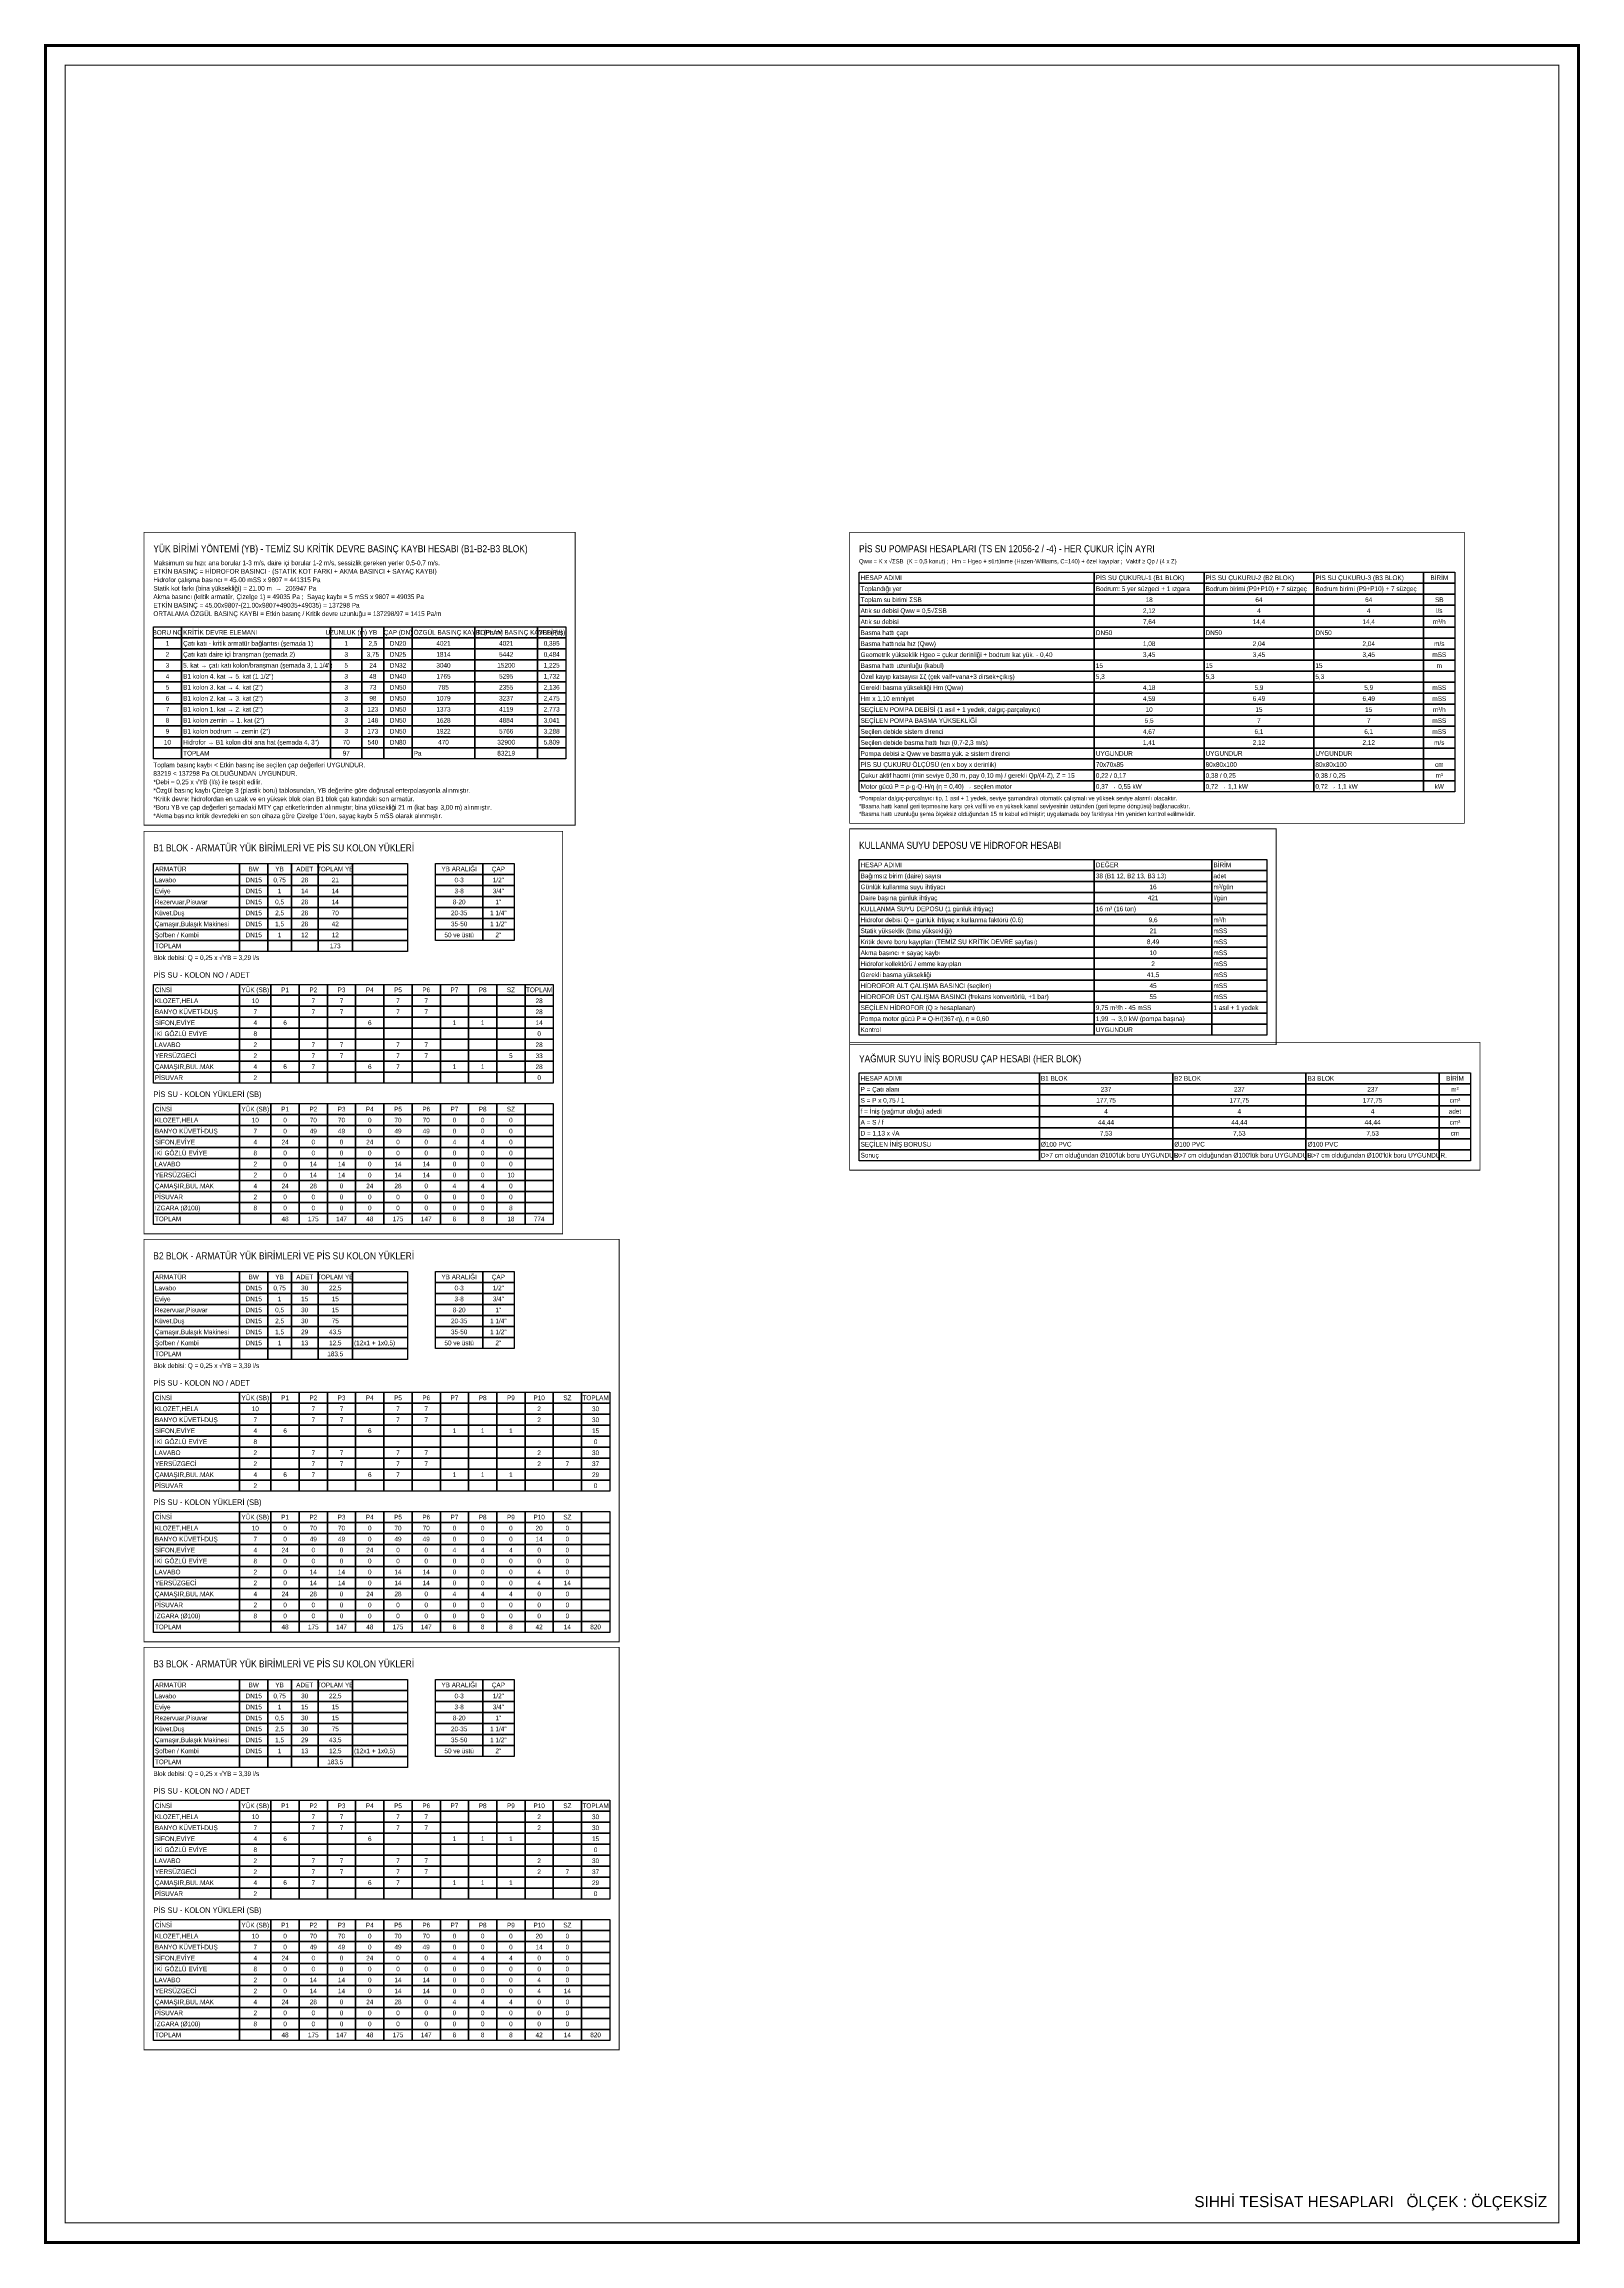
# Model space of a CAD drawing. Header units: centimetres. Extents: x -13133 to 30552, y -2 to 4552.
# Drawn here: x -6017 to -4058, y -2 to 2802 of the extents above; entities that cross this region are included whole.
import ezdxf
from ezdxf.enums import TextEntityAlignment as Align

# ---------------------------------------------------------------- set-up
doc = ezdxf.new("R2010")
doc.units = ezdxf.units.CM
for name, color, linetype in [('MTY-HESAP', 1, 'CONTINUOUS'), ('MTY-HESAP-YAZI', 7, 'Continuous'), ('ROTAS-PAFTA', 7, 'CONTINUOUS')]:
    doc.layers.add(name, color=color, linetype=linetype)
doc.styles.add('ROTAS', font='arial.ttf')

msp = doc.modelspace()

# ---------------------------------------------------------------- linework, layer by layer
at = {"layer": 'MTY-HESAP', "const_width": 1}
for points in [[(-5889.5, 1806.3), (-5339.5, 1806.3), (-5339.5, 2179.7), (-5889.5, 2179.7)], [(-4989.5, 1808.7), (-4205.5, 1808.7), (-4205.5, 2179.7), (-4989.5, 2179.7)], [(-5889.5, 1285.5), (-5355.5, 1285.5), (-5355.5, 1798.5), (-5889.5, 1798.5)], [(-4989.5, 1526.7), (-4445.5, 1526.7), (-4445.5, 1801.7), (-4989.5, 1801.7)], [(-4989.5, 1366.7), (-4185.5, 1366.7), (-4185.5, 1529.7), (-4989.5, 1529.7)], [(-5889.5, 765.5), (-5283.5, 765.5), (-5283.5, 1278.5), (-5889.5, 1278.5)], [(-5889.5, 245.5), (-5283.5, 245.5), (-5283.5, 758.5), (-5889.5, 758.5)]]:
    msp.add_lwpolyline(points, close=True, dxfattribs=at)
at = {"layer": 'MTY-HESAP'}
for points in [[(-4977.5, 2128.7), (-4677.5, 2128.7), (-4677.5, 2114.7), (-4977.5, 2114.7)], [(-4977.5, 2114.7), (-4677.5, 2114.7), (-4677.5, 2100.7), (-4977.5, 2100.7)], [(-4677.5, 2128.7), (-4537.5, 2128.7), (-4537.5, 2114.7), (-4677.5, 2114.7)], [(-4677.5, 2114.7), (-4537.5, 2114.7), (-4537.5, 2100.7), (-4677.5, 2100.7)], [(-4537.5, 2128.7), (-4397.5, 2128.7), (-4397.5, 2114.7), (-4537.5, 2114.7)], [(-4537.5, 2114.7), (-4397.5, 2114.7), (-4397.5, 2100.7), (-4537.5, 2100.7)], [(-4397.5, 2128.7), (-4257.5, 2128.7), (-4257.5, 2114.7), (-4397.5, 2114.7)], [(-4397.5, 2114.7), (-4257.5, 2114.7), (-4257.5, 2100.7), (-4397.5, 2100.7)], [(-4257.5, 2128.7), (-4217.5, 2128.7), (-4217.5, 2114.7), (-4257.5, 2114.7)], [(-4257.5, 2114.7), (-4217.5, 2114.7), (-4217.5, 2100.7), (-4257.5, 2100.7)], [(-4977.5, 2100.7), (-4677.5, 2100.7), (-4677.5, 2086.7), (-4977.5, 2086.7)], [(-4977.5, 2086.7), (-4677.5, 2086.7), (-4677.5, 2072.7), (-4977.5, 2072.7)], [(-4677.5, 2100.7), (-4537.5, 2100.7), (-4537.5, 2086.7), (-4677.5, 2086.7)], [(-4677.5, 2086.7), (-4537.5, 2086.7), (-4537.5, 2072.7), (-4677.5, 2072.7)], [(-4537.5, 2100.7), (-4397.5, 2100.7), (-4397.5, 2086.7), (-4537.5, 2086.7)], [(-4537.5, 2086.7), (-4397.5, 2086.7), (-4397.5, 2072.7), (-4537.5, 2072.7)], [(-4397.5, 2100.7), (-4257.5, 2100.7), (-4257.5, 2086.7), (-4397.5, 2086.7)], [(-4397.5, 2086.7), (-4257.5, 2086.7), (-4257.5, 2072.7), (-4397.5, 2072.7)], [(-4257.5, 2100.7), (-4217.5, 2100.7), (-4217.5, 2086.7), (-4257.5, 2086.7)], [(-4257.5, 2086.7), (-4217.5, 2086.7), (-4217.5, 2072.7), (-4257.5, 2072.7)], [(-5877.5, 2059.1), (-5841.5, 2059.1), (-5841.5, 2045.1), (-5877.5, 2045.1)], [(-5841.5, 2059.1), (-5651.5, 2059.1), (-5651.5, 2045.1), (-5841.5, 2045.1)], [(-5651.5, 2059.1), (-5611.5, 2059.1), (-5611.5, 2045.1), (-5651.5, 2045.1)], [(-5611.5, 2059.1), (-5583.5, 2059.1), (-5583.5, 2045.1), (-5611.5, 2045.1)], [(-5583.5, 2059.1), (-5547.5, 2059.1), (-5547.5, 2045.1), (-5583.5, 2045.1)], [(-5547.5, 2059.1), (-5467.5, 2059.1), (-5467.5, 2045.1), (-5547.5, 2045.1)], [(-5467.5, 2059.1), (-5387.5, 2059.1), (-5387.5, 2045.1), (-5467.5, 2045.1)], [(-5387.5, 2059.1), (-5351.5, 2059.1), (-5351.5, 2045.1), (-5387.5, 2045.1)], [(-4977.5, 2072.7), (-4677.5, 2072.7), (-4677.5, 2058.7), (-4977.5, 2058.7)], [(-4977.5, 2058.7), (-4677.5, 2058.7), (-4677.5, 2044.7), (-4977.5, 2044.7)], [(-4677.5, 2072.7), (-4537.5, 2072.7), (-4537.5, 2058.7), (-4677.5, 2058.7)], [(-4677.5, 2058.7), (-4537.5, 2058.7), (-4537.5, 2044.7), (-4677.5, 2044.7)], [(-4537.5, 2072.7), (-4397.5, 2072.7), (-4397.5, 2058.7), (-4537.5, 2058.7)], [(-4537.5, 2058.7), (-4397.5, 2058.7), (-4397.5, 2044.7), (-4537.5, 2044.7)], [(-4397.5, 2072.7), (-4257.5, 2072.7), (-4257.5, 2058.7), (-4397.5, 2058.7)], [(-4397.5, 2058.7), (-4257.5, 2058.7), (-4257.5, 2044.7), (-4397.5, 2044.7)], [(-4257.5, 2072.7), (-4217.5, 2072.7), (-4217.5, 2058.7), (-4257.5, 2058.7)], [(-4257.5, 2058.7), (-4217.5, 2058.7), (-4217.5, 2044.7), (-4257.5, 2044.7)], [(-5877.5, 2045.1), (-5841.5, 2045.1), (-5841.5, 2031.1), (-5877.5, 2031.1)], [(-5877.5, 2031.1), (-5841.5, 2031.1), (-5841.5, 2017.1), (-5877.5, 2017.1)], [(-5841.5, 2045.1), (-5651.5, 2045.1), (-5651.5, 2031.1), (-5841.5, 2031.1)], [(-5841.5, 2031.1), (-5651.5, 2031.1), (-5651.5, 2017.1), (-5841.5, 2017.1)], [(-5651.5, 2045.1), (-5611.5, 2045.1), (-5611.5, 2031.1), (-5651.5, 2031.1)], [(-5651.5, 2031.1), (-5611.5, 2031.1), (-5611.5, 2017.1), (-5651.5, 2017.1)], [(-5611.5, 2045.1), (-5583.5, 2045.1), (-5583.5, 2031.1), (-5611.5, 2031.1)], [(-5611.5, 2031.1), (-5583.5, 2031.1), (-5583.5, 2017.1), (-5611.5, 2017.1)], [(-5583.5, 2045.1), (-5547.5, 2045.1), (-5547.5, 2031.1), (-5583.5, 2031.1)], [(-5583.5, 2031.1), (-5547.5, 2031.1), (-5547.5, 2017.1), (-5583.5, 2017.1)], [(-5547.5, 2045.1), (-5467.5, 2045.1), (-5467.5, 2031.1), (-5547.5, 2031.1)], [(-5547.5, 2031.1), (-5467.5, 2031.1), (-5467.5, 2017.1), (-5547.5, 2017.1)], [(-5467.5, 2045.1), (-5387.5, 2045.1), (-5387.5, 2031.1), (-5467.5, 2031.1)], [(-5467.5, 2031.1), (-5387.5, 2031.1), (-5387.5, 2017.1), (-5467.5, 2017.1)], [(-5387.5, 2045.1), (-5351.5, 2045.1), (-5351.5, 2031.1), (-5387.5, 2031.1)], [(-5387.5, 2031.1), (-5351.5, 2031.1), (-5351.5, 2017.1), (-5387.5, 2017.1)], [(-4977.5, 2044.7), (-4677.5, 2044.7), (-4677.5, 2030.7), (-4977.5, 2030.7)], [(-4977.5, 2030.7), (-4677.5, 2030.7), (-4677.5, 2016.7), (-4977.5, 2016.7)], [(-4677.5, 2044.7), (-4537.5, 2044.7), (-4537.5, 2030.7), (-4677.5, 2030.7)], [(-4677.5, 2030.7), (-4537.5, 2030.7), (-4537.5, 2016.7), (-4677.5, 2016.7)], [(-4537.5, 2044.7), (-4397.5, 2044.7), (-4397.5, 2030.7), (-4537.5, 2030.7)], [(-4537.5, 2030.7), (-4397.5, 2030.7), (-4397.5, 2016.7), (-4537.5, 2016.7)], [(-4397.5, 2044.7), (-4257.5, 2044.7), (-4257.5, 2030.7), (-4397.5, 2030.7)], [(-4397.5, 2030.7), (-4257.5, 2030.7), (-4257.5, 2016.7), (-4397.5, 2016.7)], [(-4257.5, 2044.7), (-4217.5, 2044.7), (-4217.5, 2030.7), (-4257.5, 2030.7)], [(-4257.5, 2030.7), (-4217.5, 2030.7), (-4217.5, 2016.7), (-4257.5, 2016.7)], [(-5877.5, 2017.1), (-5841.5, 2017.1), (-5841.5, 2003.1), (-5877.5, 2003.1)], [(-5877.5, 2003.1), (-5841.5, 2003.1), (-5841.5, 1989.1), (-5877.5, 1989.1)], [(-5841.5, 2017.1), (-5651.5, 2017.1), (-5651.5, 2003.1), (-5841.5, 2003.1)], [(-5841.5, 2003.1), (-5651.5, 2003.1), (-5651.5, 1989.1), (-5841.5, 1989.1)], [(-5651.5, 2017.1), (-5611.5, 2017.1), (-5611.5, 2003.1), (-5651.5, 2003.1)], [(-5651.5, 2003.1), (-5611.5, 2003.1), (-5611.5, 1989.1), (-5651.5, 1989.1)], [(-5611.5, 2017.1), (-5583.5, 2017.1), (-5583.5, 2003.1), (-5611.5, 2003.1)], [(-5611.5, 2003.1), (-5583.5, 2003.1), (-5583.5, 1989.1), (-5611.5, 1989.1)], [(-5583.5, 2017.1), (-5547.5, 2017.1), (-5547.5, 2003.1), (-5583.5, 2003.1)], [(-5583.5, 2003.1), (-5547.5, 2003.1), (-5547.5, 1989.1), (-5583.5, 1989.1)], [(-5547.5, 2017.1), (-5467.5, 2017.1), (-5467.5, 2003.1), (-5547.5, 2003.1)], [(-5547.5, 2003.1), (-5467.5, 2003.1), (-5467.5, 1989.1), (-5547.5, 1989.1)], [(-5467.5, 2017.1), (-5387.5, 2017.1), (-5387.5, 2003.1), (-5467.5, 2003.1)], [(-5467.5, 2003.1), (-5387.5, 2003.1), (-5387.5, 1989.1), (-5467.5, 1989.1)], [(-5387.5, 2017.1), (-5351.5, 2017.1), (-5351.5, 2003.1), (-5387.5, 2003.1)], [(-5387.5, 2003.1), (-5351.5, 2003.1), (-5351.5, 1989.1), (-5387.5, 1989.1)], [(-4977.5, 2016.7), (-4677.5, 2016.7), (-4677.5, 2002.7), (-4977.5, 2002.7)], [(-4977.5, 2002.7), (-4677.5, 2002.7), (-4677.5, 1988.7), (-4977.5, 1988.7)], [(-4677.5, 2016.7), (-4537.5, 2016.7), (-4537.5, 2002.7), (-4677.5, 2002.7)], [(-4677.5, 2002.7), (-4537.5, 2002.7), (-4537.5, 1988.7), (-4677.5, 1988.7)], [(-4537.5, 2016.7), (-4397.5, 2016.7), (-4397.5, 2002.7), (-4537.5, 2002.7)], [(-4537.5, 2002.7), (-4397.5, 2002.7), (-4397.5, 1988.7), (-4537.5, 1988.7)], [(-4397.5, 2016.7), (-4257.5, 2016.7), (-4257.5, 2002.7), (-4397.5, 2002.7)], [(-4397.5, 2002.7), (-4257.5, 2002.7), (-4257.5, 1988.7), (-4397.5, 1988.7)], [(-4257.5, 2016.7), (-4217.5, 2016.7), (-4217.5, 2002.7), (-4257.5, 2002.7)], [(-4257.5, 2002.7), (-4217.5, 2002.7), (-4217.5, 1988.7), (-4257.5, 1988.7)], [(-5877.5, 1989.1), (-5841.5, 1989.1), (-5841.5, 1975.1), (-5877.5, 1975.1)], [(-5877.5, 1975.1), (-5841.5, 1975.1), (-5841.5, 1961.1), (-5877.5, 1961.1)], [(-5841.5, 1989.1), (-5651.5, 1989.1), (-5651.5, 1975.1), (-5841.5, 1975.1)], [(-5841.5, 1975.1), (-5651.5, 1975.1), (-5651.5, 1961.1), (-5841.5, 1961.1)], [(-5651.5, 1989.1), (-5611.5, 1989.1), (-5611.5, 1975.1), (-5651.5, 1975.1)], [(-5651.5, 1975.1), (-5611.5, 1975.1), (-5611.5, 1961.1), (-5651.5, 1961.1)], [(-5611.5, 1989.1), (-5583.5, 1989.1), (-5583.5, 1975.1), (-5611.5, 1975.1)], [(-5611.5, 1975.1), (-5583.5, 1975.1), (-5583.5, 1961.1), (-5611.5, 1961.1)], [(-5583.5, 1989.1), (-5547.5, 1989.1), (-5547.5, 1975.1), (-5583.5, 1975.1)], [(-5583.5, 1975.1), (-5547.5, 1975.1), (-5547.5, 1961.1), (-5583.5, 1961.1)], [(-5547.5, 1989.1), (-5467.5, 1989.1), (-5467.5, 1975.1), (-5547.5, 1975.1)], [(-5547.5, 1975.1), (-5467.5, 1975.1), (-5467.5, 1961.1), (-5547.5, 1961.1)], [(-5467.5, 1989.1), (-5387.5, 1989.1), (-5387.5, 1975.1), (-5467.5, 1975.1)], [(-5467.5, 1975.1), (-5387.5, 1975.1), (-5387.5, 1961.1), (-5467.5, 1961.1)], [(-5387.5, 1989.1), (-5351.5, 1989.1), (-5351.5, 1975.1), (-5387.5, 1975.1)], [(-5387.5, 1975.1), (-5351.5, 1975.1), (-5351.5, 1961.1), (-5387.5, 1961.1)], [(-4977.5, 1988.7), (-4677.5, 1988.7), (-4677.5, 1974.7), (-4977.5, 1974.7)], [(-4977.5, 1974.7), (-4677.5, 1974.7), (-4677.5, 1960.7), (-4977.5, 1960.7)], [(-4677.5, 1988.7), (-4537.5, 1988.7), (-4537.5, 1974.7), (-4677.5, 1974.7)], [(-4677.5, 1974.7), (-4537.5, 1974.7), (-4537.5, 1960.7), (-4677.5, 1960.7)], [(-4537.5, 1988.7), (-4397.5, 1988.7), (-4397.5, 1974.7), (-4537.5, 1974.7)], [(-4537.5, 1974.7), (-4397.5, 1974.7), (-4397.5, 1960.7), (-4537.5, 1960.7)], [(-4397.5, 1988.7), (-4257.5, 1988.7), (-4257.5, 1974.7), (-4397.5, 1974.7)], [(-4397.5, 1974.7), (-4257.5, 1974.7), (-4257.5, 1960.7), (-4397.5, 1960.7)], [(-4257.5, 1988.7), (-4217.5, 1988.7), (-4217.5, 1974.7), (-4257.5, 1974.7)], [(-4257.5, 1974.7), (-4217.5, 1974.7), (-4217.5, 1960.7), (-4257.5, 1960.7)], [(-5877.5, 1961.1), (-5841.5, 1961.1), (-5841.5, 1947.1), (-5877.5, 1947.1)], [(-5877.5, 1947.1), (-5841.5, 1947.1), (-5841.5, 1933.1), (-5877.5, 1933.1)], [(-5841.5, 1961.1), (-5651.5, 1961.1), (-5651.5, 1947.1), (-5841.5, 1947.1)], [(-5841.5, 1947.1), (-5651.5, 1947.1), (-5651.5, 1933.1), (-5841.5, 1933.1)], [(-5651.5, 1961.1), (-5611.5, 1961.1), (-5611.5, 1947.1), (-5651.5, 1947.1)], [(-5651.5, 1947.1), (-5611.5, 1947.1), (-5611.5, 1933.1), (-5651.5, 1933.1)], [(-5611.5, 1961.1), (-5583.5, 1961.1), (-5583.5, 1947.1), (-5611.5, 1947.1)], [(-5611.5, 1947.1), (-5583.5, 1947.1), (-5583.5, 1933.1), (-5611.5, 1933.1)], [(-5583.5, 1961.1), (-5547.5, 1961.1), (-5547.5, 1947.1), (-5583.5, 1947.1)], [(-5583.5, 1947.1), (-5547.5, 1947.1), (-5547.5, 1933.1), (-5583.5, 1933.1)], [(-5547.5, 1961.1), (-5467.5, 1961.1), (-5467.5, 1947.1), (-5547.5, 1947.1)], [(-5547.5, 1947.1), (-5467.5, 1947.1), (-5467.5, 1933.1), (-5547.5, 1933.1)], [(-5467.5, 1961.1), (-5387.5, 1961.1), (-5387.5, 1947.1), (-5467.5, 1947.1)], [(-5467.5, 1947.1), (-5387.5, 1947.1), (-5387.5, 1933.1), (-5467.5, 1933.1)], [(-5387.5, 1961.1), (-5351.5, 1961.1), (-5351.5, 1947.1), (-5387.5, 1947.1)], [(-5387.5, 1947.1), (-5351.5, 1947.1), (-5351.5, 1933.1), (-5387.5, 1933.1)], [(-4977.5, 1960.7), (-4677.5, 1960.7), (-4677.5, 1946.7), (-4977.5, 1946.7)], [(-4977.5, 1946.7), (-4677.5, 1946.7), (-4677.5, 1932.7), (-4977.5, 1932.7)], [(-4677.5, 1960.7), (-4537.5, 1960.7), (-4537.5, 1946.7), (-4677.5, 1946.7)], [(-4677.5, 1946.7), (-4537.5, 1946.7), (-4537.5, 1932.7), (-4677.5, 1932.7)], [(-4537.5, 1960.7), (-4397.5, 1960.7), (-4397.5, 1946.7), (-4537.5, 1946.7)], [(-4537.5, 1946.7), (-4397.5, 1946.7), (-4397.5, 1932.7), (-4537.5, 1932.7)], [(-4397.5, 1960.7), (-4257.5, 1960.7), (-4257.5, 1946.7), (-4397.5, 1946.7)], [(-4397.5, 1946.7), (-4257.5, 1946.7), (-4257.5, 1932.7), (-4397.5, 1932.7)], [(-4257.5, 1960.7), (-4217.5, 1960.7), (-4217.5, 1946.7), (-4257.5, 1946.7)], [(-4257.5, 1946.7), (-4217.5, 1946.7), (-4217.5, 1932.7), (-4257.5, 1932.7)], [(-5877.5, 1933.1), (-5841.5, 1933.1), (-5841.5, 1919.1), (-5877.5, 1919.1)], [(-5877.5, 1919.1), (-5841.5, 1919.1), (-5841.5, 1905.1), (-5877.5, 1905.1)], [(-5841.5, 1933.1), (-5651.5, 1933.1), (-5651.5, 1919.1), (-5841.5, 1919.1)], [(-5841.5, 1919.1), (-5651.5, 1919.1), (-5651.5, 1905.1), (-5841.5, 1905.1)], [(-5651.5, 1933.1), (-5611.5, 1933.1), (-5611.5, 1919.1), (-5651.5, 1919.1)], [(-5651.5, 1919.1), (-5611.5, 1919.1), (-5611.5, 1905.1), (-5651.5, 1905.1)], [(-5611.5, 1933.1), (-5583.5, 1933.1), (-5583.5, 1919.1), (-5611.5, 1919.1)], [(-5611.5, 1919.1), (-5583.5, 1919.1), (-5583.5, 1905.1), (-5611.5, 1905.1)], [(-5583.5, 1933.1), (-5547.5, 1933.1), (-5547.5, 1919.1), (-5583.5, 1919.1)], [(-5583.5, 1919.1), (-5547.5, 1919.1), (-5547.5, 1905.1), (-5583.5, 1905.1)], [(-5547.5, 1933.1), (-5467.5, 1933.1), (-5467.5, 1919.1), (-5547.5, 1919.1)], [(-5547.5, 1919.1), (-5467.5, 1919.1), (-5467.5, 1905.1), (-5547.5, 1905.1)], [(-5467.5, 1933.1), (-5387.5, 1933.1), (-5387.5, 1919.1), (-5467.5, 1919.1)], [(-5467.5, 1919.1), (-5387.5, 1919.1), (-5387.5, 1905.1), (-5467.5, 1905.1)], [(-5387.5, 1933.1), (-5351.5, 1933.1), (-5351.5, 1919.1), (-5387.5, 1919.1)], [(-5387.5, 1919.1), (-5351.5, 1919.1), (-5351.5, 1905.1), (-5387.5, 1905.1)], [(-4977.5, 1932.7), (-4677.5, 1932.7), (-4677.5, 1918.7), (-4977.5, 1918.7)], [(-4977.5, 1918.7), (-4677.5, 1918.7), (-4677.5, 1904.7), (-4977.5, 1904.7)], [(-4677.5, 1932.7), (-4537.5, 1932.7), (-4537.5, 1918.7), (-4677.5, 1918.7)], [(-4677.5, 1918.7), (-4537.5, 1918.7), (-4537.5, 1904.7), (-4677.5, 1904.7)], [(-4537.5, 1932.7), (-4397.5, 1932.7), (-4397.5, 1918.7), (-4537.5, 1918.7)], [(-4537.5, 1918.7), (-4397.5, 1918.7), (-4397.5, 1904.7), (-4537.5, 1904.7)], [(-4397.5, 1932.7), (-4257.5, 1932.7), (-4257.5, 1918.7), (-4397.5, 1918.7)], [(-4397.5, 1918.7), (-4257.5, 1918.7), (-4257.5, 1904.7), (-4397.5, 1904.7)], [(-4257.5, 1932.7), (-4217.5, 1932.7), (-4217.5, 1918.7), (-4257.5, 1918.7)], [(-4257.5, 1918.7), (-4217.5, 1918.7), (-4217.5, 1904.7), (-4257.5, 1904.7)], [(-5877.5, 1905.1), (-5841.5, 1905.1), (-5841.5, 1891.1), (-5877.5, 1891.1)], [(-5841.5, 1905.1), (-5651.5, 1905.1), (-5651.5, 1891.1), (-5841.5, 1891.1)], [(-5651.5, 1905.1), (-5611.5, 1905.1), (-5611.5, 1891.1), (-5651.5, 1891.1)], [(-5611.5, 1905.1), (-5583.5, 1905.1), (-5583.5, 1891.1), (-5611.5, 1891.1)], [(-5583.5, 1905.1), (-5547.5, 1905.1), (-5547.5, 1891.1), (-5583.5, 1891.1)], [(-5547.5, 1905.1), (-5467.5, 1905.1), (-5467.5, 1891.1), (-5547.5, 1891.1)], [(-5467.5, 1905.1), (-5387.5, 1905.1), (-5387.5, 1891.1), (-5467.5, 1891.1)], [(-5387.5, 1905.1), (-5351.5, 1905.1), (-5351.5, 1891.1), (-5387.5, 1891.1)], [(-4977.5, 1904.7), (-4677.5, 1904.7), (-4677.5, 1890.7), (-4977.5, 1890.7)], [(-4977.5, 1890.7), (-4677.5, 1890.7), (-4677.5, 1876.7), (-4977.5, 1876.7)], [(-4677.5, 1904.7), (-4537.5, 1904.7), (-4537.5, 1890.7), (-4677.5, 1890.7)], [(-4677.5, 1890.7), (-4537.5, 1890.7), (-4537.5, 1876.7), (-4677.5, 1876.7)], [(-4537.5, 1904.7), (-4397.5, 1904.7), (-4397.5, 1890.7), (-4537.5, 1890.7)], [(-4537.5, 1890.7), (-4397.5, 1890.7), (-4397.5, 1876.7), (-4537.5, 1876.7)], [(-4397.5, 1904.7), (-4257.5, 1904.7), (-4257.5, 1890.7), (-4397.5, 1890.7)], [(-4397.5, 1890.7), (-4257.5, 1890.7), (-4257.5, 1876.7), (-4397.5, 1876.7)], [(-4257.5, 1904.7), (-4217.5, 1904.7), (-4217.5, 1890.7), (-4257.5, 1890.7)], [(-4257.5, 1890.7), (-4217.5, 1890.7), (-4217.5, 1876.7), (-4257.5, 1876.7)], [(-4977.5, 1876.7), (-4677.5, 1876.7), (-4677.5, 1862.7), (-4977.5, 1862.7)], [(-4977.5, 1862.7), (-4677.5, 1862.7), (-4677.5, 1848.7), (-4977.5, 1848.7)], [(-4677.5, 1876.7), (-4537.5, 1876.7), (-4537.5, 1862.7), (-4677.5, 1862.7)], [(-4677.5, 1862.7), (-4537.5, 1862.7), (-4537.5, 1848.7), (-4677.5, 1848.7)], [(-4537.5, 1876.7), (-4397.5, 1876.7), (-4397.5, 1862.7), (-4537.5, 1862.7)], [(-4537.5, 1862.7), (-4397.5, 1862.7), (-4397.5, 1848.7), (-4537.5, 1848.7)], [(-4397.5, 1876.7), (-4257.5, 1876.7), (-4257.5, 1862.7), (-4397.5, 1862.7)], [(-4397.5, 1862.7), (-4257.5, 1862.7), (-4257.5, 1848.7), (-4397.5, 1848.7)], [(-4257.5, 1876.7), (-4217.5, 1876.7), (-4217.5, 1862.7), (-4257.5, 1862.7)], [(-4257.5, 1862.7), (-4217.5, 1862.7), (-4217.5, 1848.7), (-4257.5, 1848.7)], [(-5877.5, 1757.5), (-5767.5, 1757.5), (-5767.5, 1743.5), (-5877.5, 1743.5)], [(-5877.5, 1743.5), (-5767.5, 1743.5), (-5767.5, 1729.5), (-5877.5, 1729.5)], [(-5767.5, 1757.5), (-5731.5, 1757.5), (-5731.5, 1743.5), (-5767.5, 1743.5)], [(-5767.5, 1743.5), (-5731.5, 1743.5), (-5731.5, 1729.5), (-5767.5, 1729.5)], [(-5731.5, 1757.5), (-5701.5, 1757.5), (-5701.5, 1743.5), (-5731.5, 1743.5)], [(-5731.5, 1743.5), (-5701.5, 1743.5), (-5701.5, 1729.5), (-5731.5, 1729.5)], [(-5701.5, 1757.5), (-5667.5, 1757.5), (-5667.5, 1743.5), (-5701.5, 1743.5)], [(-5701.5, 1743.5), (-5667.5, 1743.5), (-5667.5, 1729.5), (-5701.5, 1729.5)], [(-5667.5, 1757.5), (-5623.5, 1757.5), (-5623.5, 1743.5), (-5667.5, 1743.5)], [(-5667.5, 1743.5), (-5623.5, 1743.5), (-5623.5, 1729.5), (-5667.5, 1729.5)], [(-5623.5, 1757.5), (-5553.5, 1757.5), (-5553.5, 1743.5), (-5623.5, 1743.5)], [(-5623.5, 1743.5), (-5553.5, 1743.5), (-5553.5, 1729.5), (-5623.5, 1729.5)], [(-5517.5, 1757.5), (-5457.5, 1757.5), (-5457.5, 1743.5), (-5517.5, 1743.5)], [(-5517.5, 1743.5), (-5457.5, 1743.5), (-5457.5, 1729.5), (-5517.5, 1729.5)], [(-5457.5, 1757.5), (-5417.5, 1757.5), (-5417.5, 1743.5), (-5457.5, 1743.5)], [(-5457.5, 1743.5), (-5417.5, 1743.5), (-5417.5, 1729.5), (-5457.5, 1729.5)], [(-4977.5, 1762.7), (-4677.5, 1762.7), (-4677.5, 1748.7), (-4977.5, 1748.7)], [(-4977.5, 1748.7), (-4677.5, 1748.7), (-4677.5, 1734.7), (-4977.5, 1734.7)], [(-4677.5, 1762.7), (-4527.5, 1762.7), (-4527.5, 1748.7), (-4677.5, 1748.7)], [(-4677.5, 1748.7), (-4527.5, 1748.7), (-4527.5, 1734.7), (-4677.5, 1734.7)], [(-4527.5, 1762.7), (-4457.5, 1762.7), (-4457.5, 1748.7), (-4527.5, 1748.7)], [(-4527.5, 1748.7), (-4457.5, 1748.7), (-4457.5, 1734.7), (-4527.5, 1734.7)], [(-5877.5, 1729.5), (-5767.5, 1729.5), (-5767.5, 1715.5), (-5877.5, 1715.5)], [(-5877.5, 1715.5), (-5767.5, 1715.5), (-5767.5, 1701.5), (-5877.5, 1701.5)], [(-5767.5, 1729.5), (-5731.5, 1729.5), (-5731.5, 1715.5), (-5767.5, 1715.5)], [(-5767.5, 1715.5), (-5731.5, 1715.5), (-5731.5, 1701.5), (-5767.5, 1701.5)], [(-5731.5, 1729.5), (-5701.5, 1729.5), (-5701.5, 1715.5), (-5731.5, 1715.5)], [(-5731.5, 1715.5), (-5701.5, 1715.5), (-5701.5, 1701.5), (-5731.5, 1701.5)], [(-5701.5, 1729.5), (-5667.5, 1729.5), (-5667.5, 1715.5), (-5701.5, 1715.5)], [(-5701.5, 1715.5), (-5667.5, 1715.5), (-5667.5, 1701.5), (-5701.5, 1701.5)], [(-5667.5, 1729.5), (-5623.5, 1729.5), (-5623.5, 1715.5), (-5667.5, 1715.5)], [(-5667.5, 1715.5), (-5623.5, 1715.5), (-5623.5, 1701.5), (-5667.5, 1701.5)], [(-5623.5, 1729.5), (-5553.5, 1729.5), (-5553.5, 1715.5), (-5623.5, 1715.5)], [(-5623.5, 1715.5), (-5553.5, 1715.5), (-5553.5, 1701.5), (-5623.5, 1701.5)], [(-5517.5, 1729.5), (-5457.5, 1729.5), (-5457.5, 1715.5), (-5517.5, 1715.5)], [(-5517.5, 1715.5), (-5457.5, 1715.5), (-5457.5, 1701.5), (-5517.5, 1701.5)], [(-5457.5, 1729.5), (-5417.5, 1729.5), (-5417.5, 1715.5), (-5457.5, 1715.5)], [(-5457.5, 1715.5), (-5417.5, 1715.5), (-5417.5, 1701.5), (-5457.5, 1701.5)], [(-4977.5, 1734.7), (-4677.5, 1734.7), (-4677.5, 1720.7), (-4977.5, 1720.7)], [(-4977.5, 1720.7), (-4677.5, 1720.7), (-4677.5, 1706.7), (-4977.5, 1706.7)], [(-4677.5, 1734.7), (-4527.5, 1734.7), (-4527.5, 1720.7), (-4677.5, 1720.7)], [(-4677.5, 1720.7), (-4527.5, 1720.7), (-4527.5, 1706.7), (-4677.5, 1706.7)], [(-4527.5, 1734.7), (-4457.5, 1734.7), (-4457.5, 1720.7), (-4527.5, 1720.7)], [(-4527.5, 1720.7), (-4457.5, 1720.7), (-4457.5, 1706.7), (-4527.5, 1706.7)], [(-5877.5, 1701.5), (-5767.5, 1701.5), (-5767.5, 1687.5), (-5877.5, 1687.5)], [(-5877.5, 1687.5), (-5767.5, 1687.5), (-5767.5, 1673.5), (-5877.5, 1673.5)], [(-5767.5, 1701.5), (-5731.5, 1701.5), (-5731.5, 1687.5), (-5767.5, 1687.5)], [(-5767.5, 1687.5), (-5731.5, 1687.5), (-5731.5, 1673.5), (-5767.5, 1673.5)], [(-5731.5, 1701.5), (-5701.5, 1701.5), (-5701.5, 1687.5), (-5731.5, 1687.5)], [(-5731.5, 1687.5), (-5701.5, 1687.5), (-5701.5, 1673.5), (-5731.5, 1673.5)], [(-5701.5, 1701.5), (-5667.5, 1701.5), (-5667.5, 1687.5), (-5701.5, 1687.5)], [(-5701.5, 1687.5), (-5667.5, 1687.5), (-5667.5, 1673.5), (-5701.5, 1673.5)], [(-5667.5, 1701.5), (-5623.5, 1701.5), (-5623.5, 1687.5), (-5667.5, 1687.5)], [(-5667.5, 1687.5), (-5623.5, 1687.5), (-5623.5, 1673.5), (-5667.5, 1673.5)], [(-5623.5, 1701.5), (-5553.5, 1701.5), (-5553.5, 1687.5), (-5623.5, 1687.5)], [(-5623.5, 1687.5), (-5553.5, 1687.5), (-5553.5, 1673.5), (-5623.5, 1673.5)], [(-5517.5, 1701.5), (-5457.5, 1701.5), (-5457.5, 1687.5), (-5517.5, 1687.5)], [(-5517.5, 1687.5), (-5457.5, 1687.5), (-5457.5, 1673.5), (-5517.5, 1673.5)], [(-5457.5, 1701.5), (-5417.5, 1701.5), (-5417.5, 1687.5), (-5457.5, 1687.5)], [(-5457.5, 1687.5), (-5417.5, 1687.5), (-5417.5, 1673.5), (-5457.5, 1673.5)], [(-4977.5, 1706.7), (-4677.5, 1706.7), (-4677.5, 1692.7), (-4977.5, 1692.7)], [(-4977.5, 1692.7), (-4677.5, 1692.7), (-4677.5, 1678.7), (-4977.5, 1678.7)], [(-4677.5, 1706.7), (-4527.5, 1706.7), (-4527.5, 1692.7), (-4677.5, 1692.7)], [(-4677.5, 1692.7), (-4527.5, 1692.7), (-4527.5, 1678.7), (-4677.5, 1678.7)], [(-4527.5, 1706.7), (-4457.5, 1706.7), (-4457.5, 1692.7), (-4527.5, 1692.7)], [(-4527.5, 1692.7), (-4457.5, 1692.7), (-4457.5, 1678.7), (-4527.5, 1678.7)], [(-5877.5, 1673.5), (-5767.5, 1673.5), (-5767.5, 1659.5), (-5877.5, 1659.5)], [(-5877.5, 1659.5), (-5767.5, 1659.5), (-5767.5, 1645.5), (-5877.5, 1645.5)], [(-5767.5, 1673.5), (-5731.5, 1673.5), (-5731.5, 1659.5), (-5767.5, 1659.5)], [(-5767.5, 1659.5), (-5731.5, 1659.5), (-5731.5, 1645.5), (-5767.5, 1645.5)], [(-5731.5, 1673.5), (-5701.5, 1673.5), (-5701.5, 1659.5), (-5731.5, 1659.5)], [(-5731.5, 1659.5), (-5701.5, 1659.5), (-5701.5, 1645.5), (-5731.5, 1645.5)], [(-5701.5, 1673.5), (-5667.5, 1673.5), (-5667.5, 1659.5), (-5701.5, 1659.5)], [(-5701.5, 1659.5), (-5667.5, 1659.5), (-5667.5, 1645.5), (-5701.5, 1645.5)], [(-5667.5, 1673.5), (-5623.5, 1673.5), (-5623.5, 1659.5), (-5667.5, 1659.5)], [(-5667.5, 1659.5), (-5623.5, 1659.5), (-5623.5, 1645.5), (-5667.5, 1645.5)], [(-5623.5, 1673.5), (-5553.5, 1673.5), (-5553.5, 1659.5), (-5623.5, 1659.5)], [(-5623.5, 1659.5), (-5553.5, 1659.5), (-5553.5, 1645.5), (-5623.5, 1645.5)], [(-5517.5, 1673.5), (-5457.5, 1673.5), (-5457.5, 1659.5), (-5517.5, 1659.5)], [(-5457.5, 1673.5), (-5417.5, 1673.5), (-5417.5, 1659.5), (-5457.5, 1659.5)], [(-4977.5, 1678.7), (-4677.5, 1678.7), (-4677.5, 1664.7), (-4977.5, 1664.7)], [(-4977.5, 1664.7), (-4677.5, 1664.7), (-4677.5, 1650.7), (-4977.5, 1650.7)], [(-4677.5, 1678.7), (-4527.5, 1678.7), (-4527.5, 1664.7), (-4677.5, 1664.7)], [(-4677.5, 1664.7), (-4527.5, 1664.7), (-4527.5, 1650.7), (-4677.5, 1650.7)], [(-4527.5, 1678.7), (-4457.5, 1678.7), (-4457.5, 1664.7), (-4527.5, 1664.7)], [(-4527.5, 1664.7), (-4457.5, 1664.7), (-4457.5, 1650.7), (-4527.5, 1650.7)], [(-4977.5, 1650.7), (-4677.5, 1650.7), (-4677.5, 1636.7), (-4977.5, 1636.7)], [(-4977.5, 1636.7), (-4677.5, 1636.7), (-4677.5, 1622.7), (-4977.5, 1622.7)], [(-4677.5, 1650.7), (-4527.5, 1650.7), (-4527.5, 1636.7), (-4677.5, 1636.7)], [(-4677.5, 1636.7), (-4527.5, 1636.7), (-4527.5, 1622.7), (-4677.5, 1622.7)], [(-4527.5, 1650.7), (-4457.5, 1650.7), (-4457.5, 1636.7), (-4527.5, 1636.7)], [(-4527.5, 1636.7), (-4457.5, 1636.7), (-4457.5, 1622.7), (-4527.5, 1622.7)], [(-5877.5, 1603.5), (-5767.5, 1603.5), (-5767.5, 1589.5), (-5877.5, 1589.5)], [(-5767.5, 1603.5), (-5727.5, 1603.5), (-5727.5, 1589.5), (-5767.5, 1589.5)], [(-5727.5, 1603.5), (-5691.5, 1603.5), (-5691.5, 1589.5), (-5727.5, 1589.5)], [(-5691.5, 1603.5), (-5655.5, 1603.5), (-5655.5, 1589.5), (-5691.5, 1589.5)], [(-5655.5, 1603.5), (-5619.5, 1603.5), (-5619.5, 1589.5), (-5655.5, 1589.5)], [(-5619.5, 1603.5), (-5583.5, 1603.5), (-5583.5, 1589.5), (-5619.5, 1589.5)], [(-5583.5, 1603.5), (-5547.5, 1603.5), (-5547.5, 1589.5), (-5583.5, 1589.5)], [(-5547.5, 1603.5), (-5511.5, 1603.5), (-5511.5, 1589.5), (-5547.5, 1589.5)], [(-5511.5, 1603.5), (-5475.5, 1603.5), (-5475.5, 1589.5), (-5511.5, 1589.5)], [(-5475.5, 1603.5), (-5439.5, 1603.5), (-5439.5, 1589.5), (-5475.5, 1589.5)], [(-5439.5, 1603.5), (-5403.5, 1603.5), (-5403.5, 1589.5), (-5439.5, 1589.5)], [(-5403.5, 1603.5), (-5367.5, 1603.5), (-5367.5, 1589.5), (-5403.5, 1589.5)], [(-4977.5, 1622.7), (-4677.5, 1622.7), (-4677.5, 1608.7), (-4977.5, 1608.7)], [(-4977.5, 1608.7), (-4677.5, 1608.7), (-4677.5, 1594.7), (-4977.5, 1594.7)], [(-4677.5, 1622.7), (-4527.5, 1622.7), (-4527.5, 1608.7), (-4677.5, 1608.7)], [(-4677.5, 1608.7), (-4527.5, 1608.7), (-4527.5, 1594.7), (-4677.5, 1594.7)], [(-4527.5, 1622.7), (-4457.5, 1622.7), (-4457.5, 1608.7), (-4527.5, 1608.7)], [(-4527.5, 1608.7), (-4457.5, 1608.7), (-4457.5, 1594.7), (-4527.5, 1594.7)], [(-5877.5, 1589.5), (-5767.5, 1589.5), (-5767.5, 1575.5), (-5877.5, 1575.5)], [(-5877.5, 1575.5), (-5767.5, 1575.5), (-5767.5, 1561.5), (-5877.5, 1561.5)], [(-5767.5, 1589.5), (-5727.5, 1589.5), (-5727.5, 1575.5), (-5767.5, 1575.5)], [(-5767.5, 1575.5), (-5727.5, 1575.5), (-5727.5, 1561.5), (-5767.5, 1561.5)], [(-5727.5, 1589.5), (-5691.5, 1589.5), (-5691.5, 1575.5), (-5727.5, 1575.5)], [(-5727.5, 1575.5), (-5691.5, 1575.5), (-5691.5, 1561.5), (-5727.5, 1561.5)], [(-5691.5, 1589.5), (-5655.5, 1589.5), (-5655.5, 1575.5), (-5691.5, 1575.5)], [(-5691.5, 1575.5), (-5655.5, 1575.5), (-5655.5, 1561.5), (-5691.5, 1561.5)], [(-5655.5, 1589.5), (-5619.5, 1589.5), (-5619.5, 1575.5), (-5655.5, 1575.5)], [(-5655.5, 1575.5), (-5619.5, 1575.5), (-5619.5, 1561.5), (-5655.5, 1561.5)], [(-5619.5, 1589.5), (-5583.5, 1589.5), (-5583.5, 1575.5), (-5619.5, 1575.5)], [(-5619.5, 1575.5), (-5583.5, 1575.5), (-5583.5, 1561.5), (-5619.5, 1561.5)], [(-5583.5, 1589.5), (-5547.5, 1589.5), (-5547.5, 1575.5), (-5583.5, 1575.5)], [(-5583.5, 1575.5), (-5547.5, 1575.5), (-5547.5, 1561.5), (-5583.5, 1561.5)], [(-5547.5, 1589.5), (-5511.5, 1589.5), (-5511.5, 1575.5), (-5547.5, 1575.5)], [(-5547.5, 1575.5), (-5511.5, 1575.5), (-5511.5, 1561.5), (-5547.5, 1561.5)], [(-5511.5, 1589.5), (-5475.5, 1589.5), (-5475.5, 1575.5), (-5511.5, 1575.5)], [(-5511.5, 1575.5), (-5475.5, 1575.5), (-5475.5, 1561.5), (-5511.5, 1561.5)], [(-5475.5, 1589.5), (-5439.5, 1589.5), (-5439.5, 1575.5), (-5475.5, 1575.5)], [(-5475.5, 1575.5), (-5439.5, 1575.5), (-5439.5, 1561.5), (-5475.5, 1561.5)], [(-5439.5, 1589.5), (-5403.5, 1589.5), (-5403.5, 1575.5), (-5439.5, 1575.5)], [(-5439.5, 1575.5), (-5403.5, 1575.5), (-5403.5, 1561.5), (-5439.5, 1561.5)], [(-5403.5, 1589.5), (-5367.5, 1589.5), (-5367.5, 1575.5), (-5403.5, 1575.5)], [(-5403.5, 1575.5), (-5367.5, 1575.5), (-5367.5, 1561.5), (-5403.5, 1561.5)], [(-4977.5, 1594.7), (-4677.5, 1594.7), (-4677.5, 1580.7), (-4977.5, 1580.7)], [(-4977.5, 1580.7), (-4677.5, 1580.7), (-4677.5, 1566.7), (-4977.5, 1566.7)], [(-4677.5, 1594.7), (-4527.5, 1594.7), (-4527.5, 1580.7), (-4677.5, 1580.7)], [(-4677.5, 1580.7), (-4527.5, 1580.7), (-4527.5, 1566.7), (-4677.5, 1566.7)], [(-4527.5, 1594.7), (-4457.5, 1594.7), (-4457.5, 1580.7), (-4527.5, 1580.7)], [(-4527.5, 1580.7), (-4457.5, 1580.7), (-4457.5, 1566.7), (-4527.5, 1566.7)], [(-5877.5, 1561.5), (-5767.5, 1561.5), (-5767.5, 1547.5), (-5877.5, 1547.5)], [(-5877.5, 1547.5), (-5767.5, 1547.5), (-5767.5, 1533.5), (-5877.5, 1533.5)], [(-5767.5, 1561.5), (-5727.5, 1561.5), (-5727.5, 1547.5), (-5767.5, 1547.5)], [(-5767.5, 1547.5), (-5727.5, 1547.5), (-5727.5, 1533.5), (-5767.5, 1533.5)], [(-5727.5, 1561.5), (-5691.5, 1561.5), (-5691.5, 1547.5), (-5727.5, 1547.5)], [(-5727.5, 1547.5), (-5691.5, 1547.5), (-5691.5, 1533.5), (-5727.5, 1533.5)], [(-5691.5, 1561.5), (-5655.5, 1561.5), (-5655.5, 1547.5), (-5691.5, 1547.5)], [(-5691.5, 1547.5), (-5655.5, 1547.5), (-5655.5, 1533.5), (-5691.5, 1533.5)], [(-5655.5, 1561.5), (-5619.5, 1561.5), (-5619.5, 1547.5), (-5655.5, 1547.5)], [(-5655.5, 1547.5), (-5619.5, 1547.5), (-5619.5, 1533.5), (-5655.5, 1533.5)], [(-5619.5, 1561.5), (-5583.5, 1561.5), (-5583.5, 1547.5), (-5619.5, 1547.5)], [(-5619.5, 1547.5), (-5583.5, 1547.5), (-5583.5, 1533.5), (-5619.5, 1533.5)], [(-5583.5, 1561.5), (-5547.5, 1561.5), (-5547.5, 1547.5), (-5583.5, 1547.5)], [(-5583.5, 1547.5), (-5547.5, 1547.5), (-5547.5, 1533.5), (-5583.5, 1533.5)], [(-5547.5, 1561.5), (-5511.5, 1561.5), (-5511.5, 1547.5), (-5547.5, 1547.5)], [(-5547.5, 1547.5), (-5511.5, 1547.5), (-5511.5, 1533.5), (-5547.5, 1533.5)], [(-5511.5, 1561.5), (-5475.5, 1561.5), (-5475.5, 1547.5), (-5511.5, 1547.5)], [(-5511.5, 1547.5), (-5475.5, 1547.5), (-5475.5, 1533.5), (-5511.5, 1533.5)], [(-5475.5, 1561.5), (-5439.5, 1561.5), (-5439.5, 1547.5), (-5475.5, 1547.5)], [(-5475.5, 1547.5), (-5439.5, 1547.5), (-5439.5, 1533.5), (-5475.5, 1533.5)], [(-5439.5, 1561.5), (-5403.5, 1561.5), (-5403.5, 1547.5), (-5439.5, 1547.5)], [(-5439.5, 1547.5), (-5403.5, 1547.5), (-5403.5, 1533.5), (-5439.5, 1533.5)], [(-5403.5, 1561.5), (-5367.5, 1561.5), (-5367.5, 1547.5), (-5403.5, 1547.5)], [(-5403.5, 1547.5), (-5367.5, 1547.5), (-5367.5, 1533.5), (-5403.5, 1533.5)], [(-4977.5, 1566.7), (-4677.5, 1566.7), (-4677.5, 1552.7), (-4977.5, 1552.7)], [(-4977.5, 1552.7), (-4677.5, 1552.7), (-4677.5, 1538.7), (-4977.5, 1538.7)], [(-4677.5, 1566.7), (-4527.5, 1566.7), (-4527.5, 1552.7), (-4677.5, 1552.7)], [(-4677.5, 1552.7), (-4527.5, 1552.7), (-4527.5, 1538.7), (-4677.5, 1538.7)], [(-4527.5, 1566.7), (-4457.5, 1566.7), (-4457.5, 1552.7), (-4527.5, 1552.7)], [(-4527.5, 1552.7), (-4457.5, 1552.7), (-4457.5, 1538.7), (-4527.5, 1538.7)], [(-5877.5, 1533.5), (-5767.5, 1533.5), (-5767.5, 1519.5), (-5877.5, 1519.5)], [(-5877.5, 1519.5), (-5767.5, 1519.5), (-5767.5, 1505.5), (-5877.5, 1505.5)], [(-5767.5, 1533.5), (-5727.5, 1533.5), (-5727.5, 1519.5), (-5767.5, 1519.5)], [(-5767.5, 1519.5), (-5727.5, 1519.5), (-5727.5, 1505.5), (-5767.5, 1505.5)], [(-5727.5, 1533.5), (-5691.5, 1533.5), (-5691.5, 1519.5), (-5727.5, 1519.5)], [(-5727.5, 1519.5), (-5691.5, 1519.5), (-5691.5, 1505.5), (-5727.5, 1505.5)], [(-5691.5, 1533.5), (-5655.5, 1533.5), (-5655.5, 1519.5), (-5691.5, 1519.5)], [(-5691.5, 1519.5), (-5655.5, 1519.5), (-5655.5, 1505.5), (-5691.5, 1505.5)], [(-5655.5, 1533.5), (-5619.5, 1533.5), (-5619.5, 1519.5), (-5655.5, 1519.5)], [(-5655.5, 1519.5), (-5619.5, 1519.5), (-5619.5, 1505.5), (-5655.5, 1505.5)], [(-5619.5, 1533.5), (-5583.5, 1533.5), (-5583.5, 1519.5), (-5619.5, 1519.5)], [(-5619.5, 1519.5), (-5583.5, 1519.5), (-5583.5, 1505.5), (-5619.5, 1505.5)], [(-5583.5, 1533.5), (-5547.5, 1533.5), (-5547.5, 1519.5), (-5583.5, 1519.5)], [(-5583.5, 1519.5), (-5547.5, 1519.5), (-5547.5, 1505.5), (-5583.5, 1505.5)], [(-5547.5, 1533.5), (-5511.5, 1533.5), (-5511.5, 1519.5), (-5547.5, 1519.5)], [(-5547.5, 1519.5), (-5511.5, 1519.5), (-5511.5, 1505.5), (-5547.5, 1505.5)], [(-5511.5, 1533.5), (-5475.5, 1533.5), (-5475.5, 1519.5), (-5511.5, 1519.5)], [(-5511.5, 1519.5), (-5475.5, 1519.5), (-5475.5, 1505.5), (-5511.5, 1505.5)], [(-5475.5, 1533.5), (-5439.5, 1533.5), (-5439.5, 1519.5), (-5475.5, 1519.5)], [(-5475.5, 1519.5), (-5439.5, 1519.5), (-5439.5, 1505.5), (-5475.5, 1505.5)], [(-5439.5, 1533.5), (-5403.5, 1533.5), (-5403.5, 1519.5), (-5439.5, 1519.5)], [(-5439.5, 1519.5), (-5403.5, 1519.5), (-5403.5, 1505.5), (-5439.5, 1505.5)], [(-5403.5, 1533.5), (-5367.5, 1533.5), (-5367.5, 1519.5), (-5403.5, 1519.5)], [(-5403.5, 1519.5), (-5367.5, 1519.5), (-5367.5, 1505.5), (-5403.5, 1505.5)], [(-5877.5, 1505.5), (-5767.5, 1505.5), (-5767.5, 1491.5), (-5877.5, 1491.5)], [(-5877.5, 1491.5), (-5767.5, 1491.5), (-5767.5, 1477.5), (-5877.5, 1477.5)], [(-5767.5, 1505.5), (-5727.5, 1505.5), (-5727.5, 1491.5), (-5767.5, 1491.5)], [(-5767.5, 1491.5), (-5727.5, 1491.5), (-5727.5, 1477.5), (-5767.5, 1477.5)], [(-5727.5, 1505.5), (-5691.5, 1505.5), (-5691.5, 1491.5), (-5727.5, 1491.5)], [(-5727.5, 1491.5), (-5691.5, 1491.5), (-5691.5, 1477.5), (-5727.5, 1477.5)], [(-5691.5, 1505.5), (-5655.5, 1505.5), (-5655.5, 1491.5), (-5691.5, 1491.5)], [(-5691.5, 1491.5), (-5655.5, 1491.5), (-5655.5, 1477.5), (-5691.5, 1477.5)], [(-5655.5, 1505.5), (-5619.5, 1505.5), (-5619.5, 1491.5), (-5655.5, 1491.5)], [(-5655.5, 1491.5), (-5619.5, 1491.5), (-5619.5, 1477.5), (-5655.5, 1477.5)], [(-5619.5, 1505.5), (-5583.5, 1505.5), (-5583.5, 1491.5), (-5619.5, 1491.5)], [(-5619.5, 1491.5), (-5583.5, 1491.5), (-5583.5, 1477.5), (-5619.5, 1477.5)], [(-5583.5, 1505.5), (-5547.5, 1505.5), (-5547.5, 1491.5), (-5583.5, 1491.5)], [(-5583.5, 1491.5), (-5547.5, 1491.5), (-5547.5, 1477.5), (-5583.5, 1477.5)], [(-5547.5, 1505.5), (-5511.5, 1505.5), (-5511.5, 1491.5), (-5547.5, 1491.5)], [(-5547.5, 1491.5), (-5511.5, 1491.5), (-5511.5, 1477.5), (-5547.5, 1477.5)], [(-5511.5, 1505.5), (-5475.5, 1505.5), (-5475.5, 1491.5), (-5511.5, 1491.5)], [(-5511.5, 1491.5), (-5475.5, 1491.5), (-5475.5, 1477.5), (-5511.5, 1477.5)], [(-5475.5, 1505.5), (-5439.5, 1505.5), (-5439.5, 1491.5), (-5475.5, 1491.5)], [(-5475.5, 1491.5), (-5439.5, 1491.5), (-5439.5, 1477.5), (-5475.5, 1477.5)], [(-5439.5, 1505.5), (-5403.5, 1505.5), (-5403.5, 1491.5), (-5439.5, 1491.5)], [(-5439.5, 1491.5), (-5403.5, 1491.5), (-5403.5, 1477.5), (-5439.5, 1477.5)], [(-5403.5, 1505.5), (-5367.5, 1505.5), (-5367.5, 1491.5), (-5403.5, 1491.5)], [(-5403.5, 1491.5), (-5367.5, 1491.5), (-5367.5, 1477.5), (-5403.5, 1477.5)], [(-4977.5, 1490.7), (-4747.5, 1490.7), (-4747.5, 1476.7), (-4977.5, 1476.7)], [(-4747.5, 1490.7), (-4577.5, 1490.7), (-4577.5, 1476.7), (-4747.5, 1476.7)], [(-4577.5, 1490.7), (-4407.5, 1490.7), (-4407.5, 1476.7), (-4577.5, 1476.7)], [(-4407.5, 1490.7), (-4237.5, 1490.7), (-4237.5, 1476.7), (-4407.5, 1476.7)], [(-4237.5, 1490.7), (-4197.5, 1490.7), (-4197.5, 1476.7), (-4237.5, 1476.7)], [(-4977.5, 1476.7), (-4747.5, 1476.7), (-4747.5, 1462.7), (-4977.5, 1462.7)], [(-4977.5, 1462.7), (-4747.5, 1462.7), (-4747.5, 1448.7), (-4977.5, 1448.7)], [(-4747.5, 1476.7), (-4577.5, 1476.7), (-4577.5, 1462.7), (-4747.5, 1462.7)], [(-4747.5, 1462.7), (-4577.5, 1462.7), (-4577.5, 1448.7), (-4747.5, 1448.7)], [(-4577.5, 1476.7), (-4407.5, 1476.7), (-4407.5, 1462.7), (-4577.5, 1462.7)], [(-4577.5, 1462.7), (-4407.5, 1462.7), (-4407.5, 1448.7), (-4577.5, 1448.7)], [(-4407.5, 1476.7), (-4237.5, 1476.7), (-4237.5, 1462.7), (-4407.5, 1462.7)], [(-4407.5, 1462.7), (-4237.5, 1462.7), (-4237.5, 1448.7), (-4407.5, 1448.7)], [(-4237.5, 1476.7), (-4197.5, 1476.7), (-4197.5, 1462.7), (-4237.5, 1462.7)], [(-4237.5, 1462.7), (-4197.5, 1462.7), (-4197.5, 1448.7), (-4237.5, 1448.7)], [(-5877.5, 1451.5), (-5767.5, 1451.5), (-5767.5, 1437.5), (-5877.5, 1437.5)], [(-5877.5, 1437.5), (-5767.5, 1437.5), (-5767.5, 1423.5), (-5877.5, 1423.5)], [(-5767.5, 1451.5), (-5727.5, 1451.5), (-5727.5, 1437.5), (-5767.5, 1437.5)], [(-5767.5, 1437.5), (-5727.5, 1437.5), (-5727.5, 1423.5), (-5767.5, 1423.5)], [(-5727.5, 1451.5), (-5691.5, 1451.5), (-5691.5, 1437.5), (-5727.5, 1437.5)], [(-5727.5, 1437.5), (-5691.5, 1437.5), (-5691.5, 1423.5), (-5727.5, 1423.5)], [(-5691.5, 1451.5), (-5655.5, 1451.5), (-5655.5, 1437.5), (-5691.5, 1437.5)], [(-5691.5, 1437.5), (-5655.5, 1437.5), (-5655.5, 1423.5), (-5691.5, 1423.5)], [(-5655.5, 1451.5), (-5619.5, 1451.5), (-5619.5, 1437.5), (-5655.5, 1437.5)], [(-5655.5, 1437.5), (-5619.5, 1437.5), (-5619.5, 1423.5), (-5655.5, 1423.5)], [(-5619.5, 1451.5), (-5583.5, 1451.5), (-5583.5, 1437.5), (-5619.5, 1437.5)], [(-5619.5, 1437.5), (-5583.5, 1437.5), (-5583.5, 1423.5), (-5619.5, 1423.5)], [(-5583.5, 1451.5), (-5547.5, 1451.5), (-5547.5, 1437.5), (-5583.5, 1437.5)], [(-5583.5, 1437.5), (-5547.5, 1437.5), (-5547.5, 1423.5), (-5583.5, 1423.5)], [(-5547.5, 1451.5), (-5511.5, 1451.5), (-5511.5, 1437.5), (-5547.5, 1437.5)], [(-5547.5, 1437.5), (-5511.5, 1437.5), (-5511.5, 1423.5), (-5547.5, 1423.5)], [(-5511.5, 1451.5), (-5475.5, 1451.5), (-5475.5, 1437.5), (-5511.5, 1437.5)], [(-5511.5, 1437.5), (-5475.5, 1437.5), (-5475.5, 1423.5), (-5511.5, 1423.5)], [(-5475.5, 1451.5), (-5439.5, 1451.5), (-5439.5, 1437.5), (-5475.5, 1437.5)], [(-5475.5, 1437.5), (-5439.5, 1437.5), (-5439.5, 1423.5), (-5475.5, 1423.5)], [(-5439.5, 1451.5), (-5403.5, 1451.5), (-5403.5, 1437.5), (-5439.5, 1437.5)], [(-5439.5, 1437.5), (-5403.5, 1437.5), (-5403.5, 1423.5), (-5439.5, 1423.5)], [(-5403.5, 1451.5), (-5367.5, 1451.5), (-5367.5, 1437.5), (-5403.5, 1437.5)], [(-5403.5, 1437.5), (-5367.5, 1437.5), (-5367.5, 1423.5), (-5403.5, 1423.5)], [(-4977.5, 1448.7), (-4747.5, 1448.7), (-4747.5, 1434.7), (-4977.5, 1434.7)], [(-4977.5, 1434.7), (-4747.5, 1434.7), (-4747.5, 1420.7), (-4977.5, 1420.7)], [(-4747.5, 1448.7), (-4577.5, 1448.7), (-4577.5, 1434.7), (-4747.5, 1434.7)], [(-4747.5, 1434.7), (-4577.5, 1434.7), (-4577.5, 1420.7), (-4747.5, 1420.7)], [(-4577.5, 1448.7), (-4407.5, 1448.7), (-4407.5, 1434.7), (-4577.5, 1434.7)], [(-4577.5, 1434.7), (-4407.5, 1434.7), (-4407.5, 1420.7), (-4577.5, 1420.7)], [(-4407.5, 1448.7), (-4237.5, 1448.7), (-4237.5, 1434.7), (-4407.5, 1434.7)], [(-4407.5, 1434.7), (-4237.5, 1434.7), (-4237.5, 1420.7), (-4407.5, 1420.7)], [(-4237.5, 1448.7), (-4197.5, 1448.7), (-4197.5, 1434.7), (-4237.5, 1434.7)], [(-4237.5, 1434.7), (-4197.5, 1434.7), (-4197.5, 1420.7), (-4237.5, 1420.7)], [(-5877.5, 1423.5), (-5767.5, 1423.5), (-5767.5, 1409.5), (-5877.5, 1409.5)], [(-5877.5, 1409.5), (-5767.5, 1409.5), (-5767.5, 1395.5), (-5877.5, 1395.5)], [(-5767.5, 1423.5), (-5727.5, 1423.5), (-5727.5, 1409.5), (-5767.5, 1409.5)], [(-5767.5, 1409.5), (-5727.5, 1409.5), (-5727.5, 1395.5), (-5767.5, 1395.5)], [(-5727.5, 1423.5), (-5691.5, 1423.5), (-5691.5, 1409.5), (-5727.5, 1409.5)], [(-5727.5, 1409.5), (-5691.5, 1409.5), (-5691.5, 1395.5), (-5727.5, 1395.5)], [(-5691.5, 1423.5), (-5655.5, 1423.5), (-5655.5, 1409.5), (-5691.5, 1409.5)], [(-5691.5, 1409.5), (-5655.5, 1409.5), (-5655.5, 1395.5), (-5691.5, 1395.5)], [(-5655.5, 1423.5), (-5619.5, 1423.5), (-5619.5, 1409.5), (-5655.5, 1409.5)], [(-5655.5, 1409.5), (-5619.5, 1409.5), (-5619.5, 1395.5), (-5655.5, 1395.5)], [(-5619.5, 1423.5), (-5583.5, 1423.5), (-5583.5, 1409.5), (-5619.5, 1409.5)], [(-5619.5, 1409.5), (-5583.5, 1409.5), (-5583.5, 1395.5), (-5619.5, 1395.5)], [(-5583.5, 1423.5), (-5547.5, 1423.5), (-5547.5, 1409.5), (-5583.5, 1409.5)], [(-5583.5, 1409.5), (-5547.5, 1409.5), (-5547.5, 1395.5), (-5583.5, 1395.5)], [(-5547.5, 1423.5), (-5511.5, 1423.5), (-5511.5, 1409.5), (-5547.5, 1409.5)], [(-5547.5, 1409.5), (-5511.5, 1409.5), (-5511.5, 1395.5), (-5547.5, 1395.5)], [(-5511.5, 1423.5), (-5475.5, 1423.5), (-5475.5, 1409.5), (-5511.5, 1409.5)], [(-5511.5, 1409.5), (-5475.5, 1409.5), (-5475.5, 1395.5), (-5511.5, 1395.5)], [(-5475.5, 1423.5), (-5439.5, 1423.5), (-5439.5, 1409.5), (-5475.5, 1409.5)], [(-5475.5, 1409.5), (-5439.5, 1409.5), (-5439.5, 1395.5), (-5475.5, 1395.5)], [(-5439.5, 1423.5), (-5403.5, 1423.5), (-5403.5, 1409.5), (-5439.5, 1409.5)], [(-5439.5, 1409.5), (-5403.5, 1409.5), (-5403.5, 1395.5), (-5439.5, 1395.5)], [(-5403.5, 1423.5), (-5367.5, 1423.5), (-5367.5, 1409.5), (-5403.5, 1409.5)], [(-5403.5, 1409.5), (-5367.5, 1409.5), (-5367.5, 1395.5), (-5403.5, 1395.5)], [(-4977.5, 1420.7), (-4747.5, 1420.7), (-4747.5, 1406.7), (-4977.5, 1406.7)], [(-4977.5, 1406.7), (-4747.5, 1406.7), (-4747.5, 1392.7), (-4977.5, 1392.7)], [(-4747.5, 1420.7), (-4577.5, 1420.7), (-4577.5, 1406.7), (-4747.5, 1406.7)], [(-4747.5, 1406.7), (-4577.5, 1406.7), (-4577.5, 1392.7), (-4747.5, 1392.7)], [(-4577.5, 1420.7), (-4407.5, 1420.7), (-4407.5, 1406.7), (-4577.5, 1406.7)], [(-4577.5, 1406.7), (-4407.5, 1406.7), (-4407.5, 1392.7), (-4577.5, 1392.7)], [(-4407.5, 1420.7), (-4237.5, 1420.7), (-4237.5, 1406.7), (-4407.5, 1406.7)], [(-4407.5, 1406.7), (-4237.5, 1406.7), (-4237.5, 1392.7), (-4407.5, 1392.7)], [(-4237.5, 1420.7), (-4197.5, 1420.7), (-4197.5, 1406.7), (-4237.5, 1406.7)], [(-4237.5, 1406.7), (-4197.5, 1406.7), (-4197.5, 1392.7), (-4237.5, 1392.7)], [(-5877.5, 1395.5), (-5767.5, 1395.5), (-5767.5, 1381.5), (-5877.5, 1381.5)], [(-5877.5, 1381.5), (-5767.5, 1381.5), (-5767.5, 1367.5), (-5877.5, 1367.5)], [(-5767.5, 1395.5), (-5727.5, 1395.5), (-5727.5, 1381.5), (-5767.5, 1381.5)], [(-5767.5, 1381.5), (-5727.5, 1381.5), (-5727.5, 1367.5), (-5767.5, 1367.5)], [(-5727.5, 1395.5), (-5691.5, 1395.5), (-5691.5, 1381.5), (-5727.5, 1381.5)], [(-5727.5, 1381.5), (-5691.5, 1381.5), (-5691.5, 1367.5), (-5727.5, 1367.5)], [(-5691.5, 1395.5), (-5655.5, 1395.5), (-5655.5, 1381.5), (-5691.5, 1381.5)], [(-5691.5, 1381.5), (-5655.5, 1381.5), (-5655.5, 1367.5), (-5691.5, 1367.5)], [(-5655.5, 1395.5), (-5619.5, 1395.5), (-5619.5, 1381.5), (-5655.5, 1381.5)], [(-5655.5, 1381.5), (-5619.5, 1381.5), (-5619.5, 1367.5), (-5655.5, 1367.5)], [(-5619.5, 1395.5), (-5583.5, 1395.5), (-5583.5, 1381.5), (-5619.5, 1381.5)], [(-5619.5, 1381.5), (-5583.5, 1381.5), (-5583.5, 1367.5), (-5619.5, 1367.5)], [(-5583.5, 1395.5), (-5547.5, 1395.5), (-5547.5, 1381.5), (-5583.5, 1381.5)], [(-5583.5, 1381.5), (-5547.5, 1381.5), (-5547.5, 1367.5), (-5583.5, 1367.5)], [(-5547.5, 1395.5), (-5511.5, 1395.5), (-5511.5, 1381.5), (-5547.5, 1381.5)], [(-5547.5, 1381.5), (-5511.5, 1381.5), (-5511.5, 1367.5), (-5547.5, 1367.5)], [(-5511.5, 1395.5), (-5475.5, 1395.5), (-5475.5, 1381.5), (-5511.5, 1381.5)], [(-5511.5, 1381.5), (-5475.5, 1381.5), (-5475.5, 1367.5), (-5511.5, 1367.5)], [(-5475.5, 1395.5), (-5439.5, 1395.5), (-5439.5, 1381.5), (-5475.5, 1381.5)], [(-5475.5, 1381.5), (-5439.5, 1381.5), (-5439.5, 1367.5), (-5475.5, 1367.5)], [(-5439.5, 1395.5), (-5403.5, 1395.5), (-5403.5, 1381.5), (-5439.5, 1381.5)], [(-5439.5, 1381.5), (-5403.5, 1381.5), (-5403.5, 1367.5), (-5439.5, 1367.5)], [(-5403.5, 1395.5), (-5367.5, 1395.5), (-5367.5, 1381.5), (-5403.5, 1381.5)], [(-5403.5, 1381.5), (-5367.5, 1381.5), (-5367.5, 1367.5), (-5403.5, 1367.5)], [(-4977.5, 1392.7), (-4747.5, 1392.7), (-4747.5, 1378.7), (-4977.5, 1378.7)], [(-4747.5, 1392.7), (-4577.5, 1392.7), (-4577.5, 1378.7), (-4747.5, 1378.7)], [(-4577.5, 1392.7), (-4407.5, 1392.7), (-4407.5, 1378.7), (-4577.5, 1378.7)], [(-4407.5, 1392.7), (-4237.5, 1392.7), (-4237.5, 1378.7), (-4407.5, 1378.7)], [(-4237.5, 1392.7), (-4197.5, 1392.7), (-4197.5, 1378.7), (-4237.5, 1378.7)], [(-5877.5, 1367.5), (-5767.5, 1367.5), (-5767.5, 1353.5), (-5877.5, 1353.5)], [(-5877.5, 1353.5), (-5767.5, 1353.5), (-5767.5, 1339.5), (-5877.5, 1339.5)], [(-5767.5, 1367.5), (-5727.5, 1367.5), (-5727.5, 1353.5), (-5767.5, 1353.5)], [(-5767.5, 1353.5), (-5727.5, 1353.5), (-5727.5, 1339.5), (-5767.5, 1339.5)], [(-5727.5, 1367.5), (-5691.5, 1367.5), (-5691.5, 1353.5), (-5727.5, 1353.5)], [(-5727.5, 1353.5), (-5691.5, 1353.5), (-5691.5, 1339.5), (-5727.5, 1339.5)], [(-5691.5, 1367.5), (-5655.5, 1367.5), (-5655.5, 1353.5), (-5691.5, 1353.5)], [(-5691.5, 1353.5), (-5655.5, 1353.5), (-5655.5, 1339.5), (-5691.5, 1339.5)], [(-5655.5, 1367.5), (-5619.5, 1367.5), (-5619.5, 1353.5), (-5655.5, 1353.5)], [(-5655.5, 1353.5), (-5619.5, 1353.5), (-5619.5, 1339.5), (-5655.5, 1339.5)], [(-5619.5, 1367.5), (-5583.5, 1367.5), (-5583.5, 1353.5), (-5619.5, 1353.5)], [(-5619.5, 1353.5), (-5583.5, 1353.5), (-5583.5, 1339.5), (-5619.5, 1339.5)], [(-5583.5, 1367.5), (-5547.5, 1367.5), (-5547.5, 1353.5), (-5583.5, 1353.5)], [(-5583.5, 1353.5), (-5547.5, 1353.5), (-5547.5, 1339.5), (-5583.5, 1339.5)], [(-5547.5, 1367.5), (-5511.5, 1367.5), (-5511.5, 1353.5), (-5547.5, 1353.5)], [(-5547.5, 1353.5), (-5511.5, 1353.5), (-5511.5, 1339.5), (-5547.5, 1339.5)], [(-5511.5, 1367.5), (-5475.5, 1367.5), (-5475.5, 1353.5), (-5511.5, 1353.5)], [(-5511.5, 1353.5), (-5475.5, 1353.5), (-5475.5, 1339.5), (-5511.5, 1339.5)], [(-5475.5, 1367.5), (-5439.5, 1367.5), (-5439.5, 1353.5), (-5475.5, 1353.5)], [(-5475.5, 1353.5), (-5439.5, 1353.5), (-5439.5, 1339.5), (-5475.5, 1339.5)], [(-5439.5, 1367.5), (-5403.5, 1367.5), (-5403.5, 1353.5), (-5439.5, 1353.5)], [(-5439.5, 1353.5), (-5403.5, 1353.5), (-5403.5, 1339.5), (-5439.5, 1339.5)], [(-5403.5, 1367.5), (-5367.5, 1367.5), (-5367.5, 1353.5), (-5403.5, 1353.5)], [(-5403.5, 1353.5), (-5367.5, 1353.5), (-5367.5, 1339.5), (-5403.5, 1339.5)], [(-5877.5, 1339.5), (-5767.5, 1339.5), (-5767.5, 1325.5), (-5877.5, 1325.5)], [(-5877.5, 1325.5), (-5767.5, 1325.5), (-5767.5, 1311.5), (-5877.5, 1311.5)], [(-5767.5, 1339.5), (-5727.5, 1339.5), (-5727.5, 1325.5), (-5767.5, 1325.5)], [(-5767.5, 1325.5), (-5727.5, 1325.5), (-5727.5, 1311.5), (-5767.5, 1311.5)], [(-5727.5, 1339.5), (-5691.5, 1339.5), (-5691.5, 1325.5), (-5727.5, 1325.5)], [(-5727.5, 1325.5), (-5691.5, 1325.5), (-5691.5, 1311.5), (-5727.5, 1311.5)], [(-5691.5, 1339.5), (-5655.5, 1339.5), (-5655.5, 1325.5), (-5691.5, 1325.5)], [(-5691.5, 1325.5), (-5655.5, 1325.5), (-5655.5, 1311.5), (-5691.5, 1311.5)], [(-5655.5, 1339.5), (-5619.5, 1339.5), (-5619.5, 1325.5), (-5655.5, 1325.5)], [(-5655.5, 1325.5), (-5619.5, 1325.5), (-5619.5, 1311.5), (-5655.5, 1311.5)], [(-5619.5, 1339.5), (-5583.5, 1339.5), (-5583.5, 1325.5), (-5619.5, 1325.5)], [(-5619.5, 1325.5), (-5583.5, 1325.5), (-5583.5, 1311.5), (-5619.5, 1311.5)], [(-5583.5, 1339.5), (-5547.5, 1339.5), (-5547.5, 1325.5), (-5583.5, 1325.5)], [(-5583.5, 1325.5), (-5547.5, 1325.5), (-5547.5, 1311.5), (-5583.5, 1311.5)], [(-5547.5, 1339.5), (-5511.5, 1339.5), (-5511.5, 1325.5), (-5547.5, 1325.5)], [(-5547.5, 1325.5), (-5511.5, 1325.5), (-5511.5, 1311.5), (-5547.5, 1311.5)], [(-5511.5, 1339.5), (-5475.5, 1339.5), (-5475.5, 1325.5), (-5511.5, 1325.5)], [(-5511.5, 1325.5), (-5475.5, 1325.5), (-5475.5, 1311.5), (-5511.5, 1311.5)], [(-5475.5, 1339.5), (-5439.5, 1339.5), (-5439.5, 1325.5), (-5475.5, 1325.5)], [(-5475.5, 1325.5), (-5439.5, 1325.5), (-5439.5, 1311.5), (-5475.5, 1311.5)], [(-5439.5, 1339.5), (-5403.5, 1339.5), (-5403.5, 1325.5), (-5439.5, 1325.5)], [(-5439.5, 1325.5), (-5403.5, 1325.5), (-5403.5, 1311.5), (-5439.5, 1311.5)], [(-5403.5, 1339.5), (-5367.5, 1339.5), (-5367.5, 1325.5), (-5403.5, 1325.5)], [(-5403.5, 1325.5), (-5367.5, 1325.5), (-5367.5, 1311.5), (-5403.5, 1311.5)], [(-5877.5, 1311.5), (-5767.5, 1311.5), (-5767.5, 1297.5), (-5877.5, 1297.5)], [(-5767.5, 1311.5), (-5727.5, 1311.5), (-5727.5, 1297.5), (-5767.5, 1297.5)], [(-5727.5, 1311.5), (-5691.5, 1311.5), (-5691.5, 1297.5), (-5727.5, 1297.5)], [(-5691.5, 1311.5), (-5655.5, 1311.5), (-5655.5, 1297.5), (-5691.5, 1297.5)], [(-5655.5, 1311.5), (-5619.5, 1311.5), (-5619.5, 1297.5), (-5655.5, 1297.5)], [(-5619.5, 1311.5), (-5583.5, 1311.5), (-5583.5, 1297.5), (-5619.5, 1297.5)], [(-5583.5, 1311.5), (-5547.5, 1311.5), (-5547.5, 1297.5), (-5583.5, 1297.5)], [(-5547.5, 1311.5), (-5511.5, 1311.5), (-5511.5, 1297.5), (-5547.5, 1297.5)], [(-5511.5, 1311.5), (-5475.5, 1311.5), (-5475.5, 1297.5), (-5511.5, 1297.5)], [(-5475.5, 1311.5), (-5439.5, 1311.5), (-5439.5, 1297.5), (-5475.5, 1297.5)], [(-5439.5, 1311.5), (-5403.5, 1311.5), (-5403.5, 1297.5), (-5439.5, 1297.5)], [(-5403.5, 1311.5), (-5367.5, 1311.5), (-5367.5, 1297.5), (-5403.5, 1297.5)], [(-5877.5, 1237.5), (-5767.5, 1237.5), (-5767.5, 1223.5), (-5877.5, 1223.5)], [(-5767.5, 1237.5), (-5731.5, 1237.5), (-5731.5, 1223.5), (-5767.5, 1223.5)], [(-5731.5, 1237.5), (-5701.5, 1237.5), (-5701.5, 1223.5), (-5731.5, 1223.5)], [(-5701.5, 1237.5), (-5667.5, 1237.5), (-5667.5, 1223.5), (-5701.5, 1223.5)], [(-5667.5, 1237.5), (-5623.5, 1237.5), (-5623.5, 1223.5), (-5667.5, 1223.5)], [(-5623.5, 1237.5), (-5553.5, 1237.5), (-5553.5, 1223.5), (-5623.5, 1223.5)], [(-5517.5, 1237.5), (-5457.5, 1237.5), (-5457.5, 1223.5), (-5517.5, 1223.5)], [(-5457.5, 1237.5), (-5417.5, 1237.5), (-5417.5, 1223.5), (-5457.5, 1223.5)], [(-5877.5, 1223.5), (-5767.5, 1223.5), (-5767.5, 1209.5), (-5877.5, 1209.5)], [(-5877.5, 1209.5), (-5767.5, 1209.5), (-5767.5, 1195.5), (-5877.5, 1195.5)], [(-5767.5, 1223.5), (-5731.5, 1223.5), (-5731.5, 1209.5), (-5767.5, 1209.5)], [(-5767.5, 1209.5), (-5731.5, 1209.5), (-5731.5, 1195.5), (-5767.5, 1195.5)], [(-5731.5, 1223.5), (-5701.5, 1223.5), (-5701.5, 1209.5), (-5731.5, 1209.5)], [(-5731.5, 1209.5), (-5701.5, 1209.5), (-5701.5, 1195.5), (-5731.5, 1195.5)], [(-5701.5, 1223.5), (-5667.5, 1223.5), (-5667.5, 1209.5), (-5701.5, 1209.5)], [(-5701.5, 1209.5), (-5667.5, 1209.5), (-5667.5, 1195.5), (-5701.5, 1195.5)], [(-5667.5, 1223.5), (-5623.5, 1223.5), (-5623.5, 1209.5), (-5667.5, 1209.5)], [(-5667.5, 1209.5), (-5623.5, 1209.5), (-5623.5, 1195.5), (-5667.5, 1195.5)], [(-5623.5, 1223.5), (-5553.5, 1223.5), (-5553.5, 1209.5), (-5623.5, 1209.5)], [(-5623.5, 1209.5), (-5553.5, 1209.5), (-5553.5, 1195.5), (-5623.5, 1195.5)], [(-5517.5, 1223.5), (-5457.5, 1223.5), (-5457.5, 1209.5), (-5517.5, 1209.5)], [(-5517.5, 1209.5), (-5457.5, 1209.5), (-5457.5, 1195.5), (-5517.5, 1195.5)], [(-5457.5, 1223.5), (-5417.5, 1223.5), (-5417.5, 1209.5), (-5457.5, 1209.5)], [(-5457.5, 1209.5), (-5417.5, 1209.5), (-5417.5, 1195.5), (-5457.5, 1195.5)], [(-5877.5, 1195.5), (-5767.5, 1195.5), (-5767.5, 1181.5), (-5877.5, 1181.5)], [(-5877.5, 1181.5), (-5767.5, 1181.5), (-5767.5, 1167.5), (-5877.5, 1167.5)], [(-5767.5, 1195.5), (-5731.5, 1195.5), (-5731.5, 1181.5), (-5767.5, 1181.5)], [(-5767.5, 1181.5), (-5731.5, 1181.5), (-5731.5, 1167.5), (-5767.5, 1167.5)], [(-5731.5, 1195.5), (-5701.5, 1195.5), (-5701.5, 1181.5), (-5731.5, 1181.5)], [(-5731.5, 1181.5), (-5701.5, 1181.5), (-5701.5, 1167.5), (-5731.5, 1167.5)], [(-5701.5, 1195.5), (-5667.5, 1195.5), (-5667.5, 1181.5), (-5701.5, 1181.5)], [(-5701.5, 1181.5), (-5667.5, 1181.5), (-5667.5, 1167.5), (-5701.5, 1167.5)], [(-5667.5, 1195.5), (-5623.5, 1195.5), (-5623.5, 1181.5), (-5667.5, 1181.5)], [(-5667.5, 1181.5), (-5623.5, 1181.5), (-5623.5, 1167.5), (-5667.5, 1167.5)], [(-5623.5, 1195.5), (-5553.5, 1195.5), (-5553.5, 1181.5), (-5623.5, 1181.5)], [(-5623.5, 1181.5), (-5553.5, 1181.5), (-5553.5, 1167.5), (-5623.5, 1167.5)], [(-5517.5, 1195.5), (-5457.5, 1195.5), (-5457.5, 1181.5), (-5517.5, 1181.5)], [(-5517.5, 1181.5), (-5457.5, 1181.5), (-5457.5, 1167.5), (-5517.5, 1167.5)], [(-5457.5, 1195.5), (-5417.5, 1195.5), (-5417.5, 1181.5), (-5457.5, 1181.5)], [(-5457.5, 1181.5), (-5417.5, 1181.5), (-5417.5, 1167.5), (-5457.5, 1167.5)], [(-5877.5, 1167.5), (-5767.5, 1167.5), (-5767.5, 1153.5), (-5877.5, 1153.5)], [(-5877.5, 1153.5), (-5767.5, 1153.5), (-5767.5, 1139.5), (-5877.5, 1139.5)], [(-5767.5, 1167.5), (-5731.5, 1167.5), (-5731.5, 1153.5), (-5767.5, 1153.5)], [(-5767.5, 1153.5), (-5731.5, 1153.5), (-5731.5, 1139.5), (-5767.5, 1139.5)], [(-5731.5, 1167.5), (-5701.5, 1167.5), (-5701.5, 1153.5), (-5731.5, 1153.5)], [(-5731.5, 1153.5), (-5701.5, 1153.5), (-5701.5, 1139.5), (-5731.5, 1139.5)], [(-5701.5, 1167.5), (-5667.5, 1167.5), (-5667.5, 1153.5), (-5701.5, 1153.5)], [(-5701.5, 1153.5), (-5667.5, 1153.5), (-5667.5, 1139.5), (-5701.5, 1139.5)], [(-5667.5, 1167.5), (-5623.5, 1167.5), (-5623.5, 1153.5), (-5667.5, 1153.5)], [(-5667.5, 1153.5), (-5623.5, 1153.5), (-5623.5, 1139.5), (-5667.5, 1139.5)], [(-5623.5, 1167.5), (-5553.5, 1167.5), (-5553.5, 1153.5), (-5623.5, 1153.5)], [(-5623.5, 1153.5), (-5553.5, 1153.5), (-5553.5, 1139.5), (-5623.5, 1139.5)], [(-5517.5, 1167.5), (-5457.5, 1167.5), (-5457.5, 1153.5), (-5517.5, 1153.5)], [(-5517.5, 1153.5), (-5457.5, 1153.5), (-5457.5, 1139.5), (-5517.5, 1139.5)], [(-5457.5, 1167.5), (-5417.5, 1167.5), (-5417.5, 1153.5), (-5457.5, 1153.5)], [(-5457.5, 1153.5), (-5417.5, 1153.5), (-5417.5, 1139.5), (-5457.5, 1139.5)], [(-5877.5, 1139.5), (-5767.5, 1139.5), (-5767.5, 1125.5), (-5877.5, 1125.5)], [(-5767.5, 1139.5), (-5731.5, 1139.5), (-5731.5, 1125.5), (-5767.5, 1125.5)], [(-5731.5, 1139.5), (-5701.5, 1139.5), (-5701.5, 1125.5), (-5731.5, 1125.5)], [(-5701.5, 1139.5), (-5667.5, 1139.5), (-5667.5, 1125.5), (-5701.5, 1125.5)], [(-5667.5, 1139.5), (-5623.5, 1139.5), (-5623.5, 1125.5), (-5667.5, 1125.5)], [(-5623.5, 1139.5), (-5553.5, 1139.5), (-5553.5, 1125.5), (-5623.5, 1125.5)], [(-5877.5, 1083.5), (-5767.5, 1083.5), (-5767.5, 1069.5), (-5877.5, 1069.5)], [(-5877.5, 1069.5), (-5767.5, 1069.5), (-5767.5, 1055.5), (-5877.5, 1055.5)], [(-5767.5, 1083.5), (-5727.5, 1083.5), (-5727.5, 1069.5), (-5767.5, 1069.5)], [(-5767.5, 1069.5), (-5727.5, 1069.5), (-5727.5, 1055.5), (-5767.5, 1055.5)], [(-5727.5, 1083.5), (-5691.5, 1083.5), (-5691.5, 1069.5), (-5727.5, 1069.5)], [(-5727.5, 1069.5), (-5691.5, 1069.5), (-5691.5, 1055.5), (-5727.5, 1055.5)], [(-5691.5, 1083.5), (-5655.5, 1083.5), (-5655.5, 1069.5), (-5691.5, 1069.5)], [(-5691.5, 1069.5), (-5655.5, 1069.5), (-5655.5, 1055.5), (-5691.5, 1055.5)], [(-5655.5, 1083.5), (-5619.5, 1083.5), (-5619.5, 1069.5), (-5655.5, 1069.5)], [(-5655.5, 1069.5), (-5619.5, 1069.5), (-5619.5, 1055.5), (-5655.5, 1055.5)], [(-5619.5, 1083.5), (-5583.5, 1083.5), (-5583.5, 1069.5), (-5619.5, 1069.5)], [(-5619.5, 1069.5), (-5583.5, 1069.5), (-5583.5, 1055.5), (-5619.5, 1055.5)], [(-5583.5, 1083.5), (-5547.5, 1083.5), (-5547.5, 1069.5), (-5583.5, 1069.5)], [(-5583.5, 1069.5), (-5547.5, 1069.5), (-5547.5, 1055.5), (-5583.5, 1055.5)], [(-5547.5, 1083.5), (-5511.5, 1083.5), (-5511.5, 1069.5), (-5547.5, 1069.5)], [(-5547.5, 1069.5), (-5511.5, 1069.5), (-5511.5, 1055.5), (-5547.5, 1055.5)], [(-5511.5, 1083.5), (-5475.5, 1083.5), (-5475.5, 1069.5), (-5511.5, 1069.5)], [(-5511.5, 1069.5), (-5475.5, 1069.5), (-5475.5, 1055.5), (-5511.5, 1055.5)], [(-5475.5, 1083.5), (-5439.5, 1083.5), (-5439.5, 1069.5), (-5475.5, 1069.5)], [(-5475.5, 1069.5), (-5439.5, 1069.5), (-5439.5, 1055.5), (-5475.5, 1055.5)], [(-5439.5, 1083.5), (-5403.5, 1083.5), (-5403.5, 1069.5), (-5439.5, 1069.5)], [(-5439.5, 1069.5), (-5403.5, 1069.5), (-5403.5, 1055.5), (-5439.5, 1055.5)], [(-5403.5, 1083.5), (-5367.5, 1083.5), (-5367.5, 1069.5), (-5403.5, 1069.5)], [(-5403.5, 1069.5), (-5367.5, 1069.5), (-5367.5, 1055.5), (-5403.5, 1055.5)], [(-5367.5, 1083.5), (-5331.5, 1083.5), (-5331.5, 1069.5), (-5367.5, 1069.5)], [(-5367.5, 1069.5), (-5331.5, 1069.5), (-5331.5, 1055.5), (-5367.5, 1055.5)], [(-5331.5, 1083.5), (-5295.5, 1083.5), (-5295.5, 1069.5), (-5331.5, 1069.5)], [(-5331.5, 1069.5), (-5295.5, 1069.5), (-5295.5, 1055.5), (-5331.5, 1055.5)], [(-5877.5, 1055.5), (-5767.5, 1055.5), (-5767.5, 1041.5), (-5877.5, 1041.5)], [(-5877.5, 1041.5), (-5767.5, 1041.5), (-5767.5, 1027.5), (-5877.5, 1027.5)], [(-5767.5, 1055.5), (-5727.5, 1055.5), (-5727.5, 1041.5), (-5767.5, 1041.5)], [(-5767.5, 1041.5), (-5727.5, 1041.5), (-5727.5, 1027.5), (-5767.5, 1027.5)], [(-5727.5, 1055.5), (-5691.5, 1055.5), (-5691.5, 1041.5), (-5727.5, 1041.5)], [(-5727.5, 1041.5), (-5691.5, 1041.5), (-5691.5, 1027.5), (-5727.5, 1027.5)], [(-5691.5, 1055.5), (-5655.5, 1055.5), (-5655.5, 1041.5), (-5691.5, 1041.5)], [(-5691.5, 1041.5), (-5655.5, 1041.5), (-5655.5, 1027.5), (-5691.5, 1027.5)], [(-5655.5, 1055.5), (-5619.5, 1055.5), (-5619.5, 1041.5), (-5655.5, 1041.5)], [(-5655.5, 1041.5), (-5619.5, 1041.5), (-5619.5, 1027.5), (-5655.5, 1027.5)], [(-5619.5, 1055.5), (-5583.5, 1055.5), (-5583.5, 1041.5), (-5619.5, 1041.5)], [(-5619.5, 1041.5), (-5583.5, 1041.5), (-5583.5, 1027.5), (-5619.5, 1027.5)], [(-5583.5, 1055.5), (-5547.5, 1055.5), (-5547.5, 1041.5), (-5583.5, 1041.5)], [(-5583.5, 1041.5), (-5547.5, 1041.5), (-5547.5, 1027.5), (-5583.5, 1027.5)], [(-5547.5, 1055.5), (-5511.5, 1055.5), (-5511.5, 1041.5), (-5547.5, 1041.5)], [(-5547.5, 1041.5), (-5511.5, 1041.5), (-5511.5, 1027.5), (-5547.5, 1027.5)], [(-5511.5, 1055.5), (-5475.5, 1055.5), (-5475.5, 1041.5), (-5511.5, 1041.5)], [(-5511.5, 1041.5), (-5475.5, 1041.5), (-5475.5, 1027.5), (-5511.5, 1027.5)], [(-5475.5, 1055.5), (-5439.5, 1055.5), (-5439.5, 1041.5), (-5475.5, 1041.5)], [(-5475.5, 1041.5), (-5439.5, 1041.5), (-5439.5, 1027.5), (-5475.5, 1027.5)], [(-5439.5, 1055.5), (-5403.5, 1055.5), (-5403.5, 1041.5), (-5439.5, 1041.5)], [(-5439.5, 1041.5), (-5403.5, 1041.5), (-5403.5, 1027.5), (-5439.5, 1027.5)], [(-5403.5, 1055.5), (-5367.5, 1055.5), (-5367.5, 1041.5), (-5403.5, 1041.5)], [(-5403.5, 1041.5), (-5367.5, 1041.5), (-5367.5, 1027.5), (-5403.5, 1027.5)], [(-5367.5, 1055.5), (-5331.5, 1055.5), (-5331.5, 1041.5), (-5367.5, 1041.5)], [(-5367.5, 1041.5), (-5331.5, 1041.5), (-5331.5, 1027.5), (-5367.5, 1027.5)], [(-5331.5, 1055.5), (-5295.5, 1055.5), (-5295.5, 1041.5), (-5331.5, 1041.5)], [(-5331.5, 1041.5), (-5295.5, 1041.5), (-5295.5, 1027.5), (-5331.5, 1027.5)], [(-5877.5, 1027.5), (-5767.5, 1027.5), (-5767.5, 1013.5), (-5877.5, 1013.5)], [(-5877.5, 1013.5), (-5767.5, 1013.5), (-5767.5, 999.5), (-5877.5, 999.5)], [(-5767.5, 1027.5), (-5727.5, 1027.5), (-5727.5, 1013.5), (-5767.5, 1013.5)], [(-5767.5, 1013.5), (-5727.5, 1013.5), (-5727.5, 999.5), (-5767.5, 999.5)], [(-5727.5, 1027.5), (-5691.5, 1027.5), (-5691.5, 1013.5), (-5727.5, 1013.5)], [(-5727.5, 1013.5), (-5691.5, 1013.5), (-5691.5, 999.5), (-5727.5, 999.5)], [(-5691.5, 1027.5), (-5655.5, 1027.5), (-5655.5, 1013.5), (-5691.5, 1013.5)], [(-5691.5, 1013.5), (-5655.5, 1013.5), (-5655.5, 999.5), (-5691.5, 999.5)], [(-5655.5, 1027.5), (-5619.5, 1027.5), (-5619.5, 1013.5), (-5655.5, 1013.5)], [(-5655.5, 1013.5), (-5619.5, 1013.5), (-5619.5, 999.5), (-5655.5, 999.5)], [(-5619.5, 1027.5), (-5583.5, 1027.5), (-5583.5, 1013.5), (-5619.5, 1013.5)], [(-5619.5, 1013.5), (-5583.5, 1013.5), (-5583.5, 999.5), (-5619.5, 999.5)], [(-5583.5, 1027.5), (-5547.5, 1027.5), (-5547.5, 1013.5), (-5583.5, 1013.5)], [(-5583.5, 1013.5), (-5547.5, 1013.5), (-5547.5, 999.5), (-5583.5, 999.5)], [(-5547.5, 1027.5), (-5511.5, 1027.5), (-5511.5, 1013.5), (-5547.5, 1013.5)], [(-5547.5, 1013.5), (-5511.5, 1013.5), (-5511.5, 999.5), (-5547.5, 999.5)], [(-5511.5, 1027.5), (-5475.5, 1027.5), (-5475.5, 1013.5), (-5511.5, 1013.5)], [(-5511.5, 1013.5), (-5475.5, 1013.5), (-5475.5, 999.5), (-5511.5, 999.5)], [(-5475.5, 1027.5), (-5439.5, 1027.5), (-5439.5, 1013.5), (-5475.5, 1013.5)], [(-5475.5, 1013.5), (-5439.5, 1013.5), (-5439.5, 999.5), (-5475.5, 999.5)], [(-5439.5, 1027.5), (-5403.5, 1027.5), (-5403.5, 1013.5), (-5439.5, 1013.5)], [(-5439.5, 1013.5), (-5403.5, 1013.5), (-5403.5, 999.5), (-5439.5, 999.5)], [(-5403.5, 1027.5), (-5367.5, 1027.5), (-5367.5, 1013.5), (-5403.5, 1013.5)], [(-5403.5, 1013.5), (-5367.5, 1013.5), (-5367.5, 999.5), (-5403.5, 999.5)], [(-5367.5, 1027.5), (-5331.5, 1027.5), (-5331.5, 1013.5), (-5367.5, 1013.5)], [(-5367.5, 1013.5), (-5331.5, 1013.5), (-5331.5, 999.5), (-5367.5, 999.5)], [(-5331.5, 1027.5), (-5295.5, 1027.5), (-5295.5, 1013.5), (-5331.5, 1013.5)], [(-5331.5, 1013.5), (-5295.5, 1013.5), (-5295.5, 999.5), (-5331.5, 999.5)], [(-5877.5, 999.5), (-5767.5, 999.5), (-5767.5, 985.5), (-5877.5, 985.5)], [(-5877.5, 985.5), (-5767.5, 985.5), (-5767.5, 971.5), (-5877.5, 971.5)], [(-5767.5, 999.5), (-5727.5, 999.5), (-5727.5, 985.5), (-5767.5, 985.5)], [(-5767.5, 985.5), (-5727.5, 985.5), (-5727.5, 971.5), (-5767.5, 971.5)], [(-5727.5, 999.5), (-5691.5, 999.5), (-5691.5, 985.5), (-5727.5, 985.5)], [(-5727.5, 985.5), (-5691.5, 985.5), (-5691.5, 971.5), (-5727.5, 971.5)], [(-5691.5, 999.5), (-5655.5, 999.5), (-5655.5, 985.5), (-5691.5, 985.5)], [(-5691.5, 985.5), (-5655.5, 985.5), (-5655.5, 971.5), (-5691.5, 971.5)], [(-5655.5, 999.5), (-5619.5, 999.5), (-5619.5, 985.5), (-5655.5, 985.5)], [(-5655.5, 985.5), (-5619.5, 985.5), (-5619.5, 971.5), (-5655.5, 971.5)], [(-5619.5, 999.5), (-5583.5, 999.5), (-5583.5, 985.5), (-5619.5, 985.5)], [(-5619.5, 985.5), (-5583.5, 985.5), (-5583.5, 971.5), (-5619.5, 971.5)], [(-5583.5, 999.5), (-5547.5, 999.5), (-5547.5, 985.5), (-5583.5, 985.5)], [(-5583.5, 985.5), (-5547.5, 985.5), (-5547.5, 971.5), (-5583.5, 971.5)], [(-5547.5, 999.5), (-5511.5, 999.5), (-5511.5, 985.5), (-5547.5, 985.5)], [(-5547.5, 985.5), (-5511.5, 985.5), (-5511.5, 971.5), (-5547.5, 971.5)], [(-5511.5, 999.5), (-5475.5, 999.5), (-5475.5, 985.5), (-5511.5, 985.5)], [(-5511.5, 985.5), (-5475.5, 985.5), (-5475.5, 971.5), (-5511.5, 971.5)], [(-5475.5, 999.5), (-5439.5, 999.5), (-5439.5, 985.5), (-5475.5, 985.5)], [(-5475.5, 985.5), (-5439.5, 985.5), (-5439.5, 971.5), (-5475.5, 971.5)], [(-5439.5, 999.5), (-5403.5, 999.5), (-5403.5, 985.5), (-5439.5, 985.5)], [(-5439.5, 985.5), (-5403.5, 985.5), (-5403.5, 971.5), (-5439.5, 971.5)], [(-5403.5, 999.5), (-5367.5, 999.5), (-5367.5, 985.5), (-5403.5, 985.5)], [(-5403.5, 985.5), (-5367.5, 985.5), (-5367.5, 971.5), (-5403.5, 971.5)], [(-5367.5, 999.5), (-5331.5, 999.5), (-5331.5, 985.5), (-5367.5, 985.5)], [(-5367.5, 985.5), (-5331.5, 985.5), (-5331.5, 971.5), (-5367.5, 971.5)], [(-5331.5, 999.5), (-5295.5, 999.5), (-5295.5, 985.5), (-5331.5, 985.5)], [(-5331.5, 985.5), (-5295.5, 985.5), (-5295.5, 971.5), (-5331.5, 971.5)], [(-5877.5, 971.5), (-5767.5, 971.5), (-5767.5, 957.5), (-5877.5, 957.5)], [(-5767.5, 971.5), (-5727.5, 971.5), (-5727.5, 957.5), (-5767.5, 957.5)], [(-5727.5, 971.5), (-5691.5, 971.5), (-5691.5, 957.5), (-5727.5, 957.5)], [(-5691.5, 971.5), (-5655.5, 971.5), (-5655.5, 957.5), (-5691.5, 957.5)], [(-5655.5, 971.5), (-5619.5, 971.5), (-5619.5, 957.5), (-5655.5, 957.5)], [(-5619.5, 971.5), (-5583.5, 971.5), (-5583.5, 957.5), (-5619.5, 957.5)], [(-5583.5, 971.5), (-5547.5, 971.5), (-5547.5, 957.5), (-5583.5, 957.5)], [(-5547.5, 971.5), (-5511.5, 971.5), (-5511.5, 957.5), (-5547.5, 957.5)], [(-5511.5, 971.5), (-5475.5, 971.5), (-5475.5, 957.5), (-5511.5, 957.5)], [(-5475.5, 971.5), (-5439.5, 971.5), (-5439.5, 957.5), (-5475.5, 957.5)], [(-5439.5, 971.5), (-5403.5, 971.5), (-5403.5, 957.5), (-5439.5, 957.5)], [(-5403.5, 971.5), (-5367.5, 971.5), (-5367.5, 957.5), (-5403.5, 957.5)], [(-5367.5, 971.5), (-5331.5, 971.5), (-5331.5, 957.5), (-5367.5, 957.5)], [(-5331.5, 971.5), (-5295.5, 971.5), (-5295.5, 957.5), (-5331.5, 957.5)], [(-5877.5, 931.5), (-5767.5, 931.5), (-5767.5, 917.5), (-5877.5, 917.5)], [(-5767.5, 931.5), (-5727.5, 931.5), (-5727.5, 917.5), (-5767.5, 917.5)], [(-5727.5, 931.5), (-5691.5, 931.5), (-5691.5, 917.5), (-5727.5, 917.5)], [(-5691.5, 931.5), (-5655.5, 931.5), (-5655.5, 917.5), (-5691.5, 917.5)], [(-5655.5, 931.5), (-5619.5, 931.5), (-5619.5, 917.5), (-5655.5, 917.5)], [(-5619.5, 931.5), (-5583.5, 931.5), (-5583.5, 917.5), (-5619.5, 917.5)], [(-5583.5, 931.5), (-5547.5, 931.5), (-5547.5, 917.5), (-5583.5, 917.5)], [(-5547.5, 931.5), (-5511.5, 931.5), (-5511.5, 917.5), (-5547.5, 917.5)], [(-5511.5, 931.5), (-5475.5, 931.5), (-5475.5, 917.5), (-5511.5, 917.5)], [(-5475.5, 931.5), (-5439.5, 931.5), (-5439.5, 917.5), (-5475.5, 917.5)], [(-5439.5, 931.5), (-5403.5, 931.5), (-5403.5, 917.5), (-5439.5, 917.5)], [(-5403.5, 931.5), (-5367.5, 931.5), (-5367.5, 917.5), (-5403.5, 917.5)], [(-5367.5, 931.5), (-5331.5, 931.5), (-5331.5, 917.5), (-5367.5, 917.5)], [(-5331.5, 931.5), (-5295.5, 931.5), (-5295.5, 917.5), (-5331.5, 917.5)], [(-5877.5, 917.5), (-5767.5, 917.5), (-5767.5, 903.5), (-5877.5, 903.5)], [(-5877.5, 903.5), (-5767.5, 903.5), (-5767.5, 889.5), (-5877.5, 889.5)], [(-5767.5, 917.5), (-5727.5, 917.5), (-5727.5, 903.5), (-5767.5, 903.5)], [(-5767.5, 903.5), (-5727.5, 903.5), (-5727.5, 889.5), (-5767.5, 889.5)], [(-5727.5, 917.5), (-5691.5, 917.5), (-5691.5, 903.5), (-5727.5, 903.5)], [(-5727.5, 903.5), (-5691.5, 903.5), (-5691.5, 889.5), (-5727.5, 889.5)], [(-5691.5, 917.5), (-5655.5, 917.5), (-5655.5, 903.5), (-5691.5, 903.5)], [(-5691.5, 903.5), (-5655.5, 903.5), (-5655.5, 889.5), (-5691.5, 889.5)], [(-5655.5, 917.5), (-5619.5, 917.5), (-5619.5, 903.5), (-5655.5, 903.5)], [(-5655.5, 903.5), (-5619.5, 903.5), (-5619.5, 889.5), (-5655.5, 889.5)], [(-5619.5, 917.5), (-5583.5, 917.5), (-5583.5, 903.5), (-5619.5, 903.5)], [(-5619.5, 903.5), (-5583.5, 903.5), (-5583.5, 889.5), (-5619.5, 889.5)], [(-5583.5, 917.5), (-5547.5, 917.5), (-5547.5, 903.5), (-5583.5, 903.5)], [(-5583.5, 903.5), (-5547.5, 903.5), (-5547.5, 889.5), (-5583.5, 889.5)], [(-5547.5, 917.5), (-5511.5, 917.5), (-5511.5, 903.5), (-5547.5, 903.5)], [(-5547.5, 903.5), (-5511.5, 903.5), (-5511.5, 889.5), (-5547.5, 889.5)], [(-5511.5, 917.5), (-5475.5, 917.5), (-5475.5, 903.5), (-5511.5, 903.5)], [(-5511.5, 903.5), (-5475.5, 903.5), (-5475.5, 889.5), (-5511.5, 889.5)], [(-5475.5, 917.5), (-5439.5, 917.5), (-5439.5, 903.5), (-5475.5, 903.5)], [(-5475.5, 903.5), (-5439.5, 903.5), (-5439.5, 889.5), (-5475.5, 889.5)], [(-5439.5, 917.5), (-5403.5, 917.5), (-5403.5, 903.5), (-5439.5, 903.5)], [(-5439.5, 903.5), (-5403.5, 903.5), (-5403.5, 889.5), (-5439.5, 889.5)], [(-5403.5, 917.5), (-5367.5, 917.5), (-5367.5, 903.5), (-5403.5, 903.5)], [(-5403.5, 903.5), (-5367.5, 903.5), (-5367.5, 889.5), (-5403.5, 889.5)], [(-5367.5, 917.5), (-5331.5, 917.5), (-5331.5, 903.5), (-5367.5, 903.5)], [(-5367.5, 903.5), (-5331.5, 903.5), (-5331.5, 889.5), (-5367.5, 889.5)], [(-5331.5, 917.5), (-5295.5, 917.5), (-5295.5, 903.5), (-5331.5, 903.5)], [(-5331.5, 903.5), (-5295.5, 903.5), (-5295.5, 889.5), (-5331.5, 889.5)], [(-5877.5, 889.5), (-5767.5, 889.5), (-5767.5, 875.5), (-5877.5, 875.5)], [(-5877.5, 875.5), (-5767.5, 875.5), (-5767.5, 861.5), (-5877.5, 861.5)], [(-5767.5, 889.5), (-5727.5, 889.5), (-5727.5, 875.5), (-5767.5, 875.5)], [(-5767.5, 875.5), (-5727.5, 875.5), (-5727.5, 861.5), (-5767.5, 861.5)], [(-5727.5, 889.5), (-5691.5, 889.5), (-5691.5, 875.5), (-5727.5, 875.5)], [(-5727.5, 875.5), (-5691.5, 875.5), (-5691.5, 861.5), (-5727.5, 861.5)], [(-5691.5, 889.5), (-5655.5, 889.5), (-5655.5, 875.5), (-5691.5, 875.5)], [(-5691.5, 875.5), (-5655.5, 875.5), (-5655.5, 861.5), (-5691.5, 861.5)], [(-5655.5, 889.5), (-5619.5, 889.5), (-5619.5, 875.5), (-5655.5, 875.5)], [(-5655.5, 875.5), (-5619.5, 875.5), (-5619.5, 861.5), (-5655.5, 861.5)], [(-5619.5, 889.5), (-5583.5, 889.5), (-5583.5, 875.5), (-5619.5, 875.5)], [(-5619.5, 875.5), (-5583.5, 875.5), (-5583.5, 861.5), (-5619.5, 861.5)], [(-5583.5, 889.5), (-5547.5, 889.5), (-5547.5, 875.5), (-5583.5, 875.5)], [(-5583.5, 875.5), (-5547.5, 875.5), (-5547.5, 861.5), (-5583.5, 861.5)], [(-5547.5, 889.5), (-5511.5, 889.5), (-5511.5, 875.5), (-5547.5, 875.5)], [(-5547.5, 875.5), (-5511.5, 875.5), (-5511.5, 861.5), (-5547.5, 861.5)], [(-5511.5, 889.5), (-5475.5, 889.5), (-5475.5, 875.5), (-5511.5, 875.5)], [(-5511.5, 875.5), (-5475.5, 875.5), (-5475.5, 861.5), (-5511.5, 861.5)], [(-5475.5, 889.5), (-5439.5, 889.5), (-5439.5, 875.5), (-5475.5, 875.5)], [(-5475.5, 875.5), (-5439.5, 875.5), (-5439.5, 861.5), (-5475.5, 861.5)], [(-5439.5, 889.5), (-5403.5, 889.5), (-5403.5, 875.5), (-5439.5, 875.5)], [(-5439.5, 875.5), (-5403.5, 875.5), (-5403.5, 861.5), (-5439.5, 861.5)], [(-5403.5, 889.5), (-5367.5, 889.5), (-5367.5, 875.5), (-5403.5, 875.5)], [(-5403.5, 875.5), (-5367.5, 875.5), (-5367.5, 861.5), (-5403.5, 861.5)], [(-5367.5, 889.5), (-5331.5, 889.5), (-5331.5, 875.5), (-5367.5, 875.5)], [(-5367.5, 875.5), (-5331.5, 875.5), (-5331.5, 861.5), (-5367.5, 861.5)], [(-5331.5, 889.5), (-5295.5, 889.5), (-5295.5, 875.5), (-5331.5, 875.5)], [(-5331.5, 875.5), (-5295.5, 875.5), (-5295.5, 861.5), (-5331.5, 861.5)], [(-5877.5, 861.5), (-5767.5, 861.5), (-5767.5, 847.5), (-5877.5, 847.5)], [(-5877.5, 847.5), (-5767.5, 847.5), (-5767.5, 833.5), (-5877.5, 833.5)], [(-5767.5, 861.5), (-5727.5, 861.5), (-5727.5, 847.5), (-5767.5, 847.5)], [(-5767.5, 847.5), (-5727.5, 847.5), (-5727.5, 833.5), (-5767.5, 833.5)], [(-5727.5, 861.5), (-5691.5, 861.5), (-5691.5, 847.5), (-5727.5, 847.5)], [(-5727.5, 847.5), (-5691.5, 847.5), (-5691.5, 833.5), (-5727.5, 833.5)], [(-5691.5, 861.5), (-5655.5, 861.5), (-5655.5, 847.5), (-5691.5, 847.5)], [(-5691.5, 847.5), (-5655.5, 847.5), (-5655.5, 833.5), (-5691.5, 833.5)], [(-5655.5, 861.5), (-5619.5, 861.5), (-5619.5, 847.5), (-5655.5, 847.5)], [(-5655.5, 847.5), (-5619.5, 847.5), (-5619.5, 833.5), (-5655.5, 833.5)], [(-5619.5, 861.5), (-5583.5, 861.5), (-5583.5, 847.5), (-5619.5, 847.5)], [(-5619.5, 847.5), (-5583.5, 847.5), (-5583.5, 833.5), (-5619.5, 833.5)], [(-5583.5, 861.5), (-5547.5, 861.5), (-5547.5, 847.5), (-5583.5, 847.5)], [(-5583.5, 847.5), (-5547.5, 847.5), (-5547.5, 833.5), (-5583.5, 833.5)], [(-5547.5, 861.5), (-5511.5, 861.5), (-5511.5, 847.5), (-5547.5, 847.5)], [(-5547.5, 847.5), (-5511.5, 847.5), (-5511.5, 833.5), (-5547.5, 833.5)], [(-5511.5, 861.5), (-5475.5, 861.5), (-5475.5, 847.5), (-5511.5, 847.5)], [(-5511.5, 847.5), (-5475.5, 847.5), (-5475.5, 833.5), (-5511.5, 833.5)], [(-5475.5, 861.5), (-5439.5, 861.5), (-5439.5, 847.5), (-5475.5, 847.5)], [(-5475.5, 847.5), (-5439.5, 847.5), (-5439.5, 833.5), (-5475.5, 833.5)], [(-5439.5, 861.5), (-5403.5, 861.5), (-5403.5, 847.5), (-5439.5, 847.5)], [(-5439.5, 847.5), (-5403.5, 847.5), (-5403.5, 833.5), (-5439.5, 833.5)], [(-5403.5, 861.5), (-5367.5, 861.5), (-5367.5, 847.5), (-5403.5, 847.5)], [(-5403.5, 847.5), (-5367.5, 847.5), (-5367.5, 833.5), (-5403.5, 833.5)], [(-5367.5, 861.5), (-5331.5, 861.5), (-5331.5, 847.5), (-5367.5, 847.5)], [(-5367.5, 847.5), (-5331.5, 847.5), (-5331.5, 833.5), (-5367.5, 833.5)], [(-5331.5, 861.5), (-5295.5, 861.5), (-5295.5, 847.5), (-5331.5, 847.5)], [(-5331.5, 847.5), (-5295.5, 847.5), (-5295.5, 833.5), (-5331.5, 833.5)], [(-5877.5, 833.5), (-5767.5, 833.5), (-5767.5, 819.5), (-5877.5, 819.5)], [(-5877.5, 819.5), (-5767.5, 819.5), (-5767.5, 805.5), (-5877.5, 805.5)], [(-5767.5, 833.5), (-5727.5, 833.5), (-5727.5, 819.5), (-5767.5, 819.5)], [(-5767.5, 819.5), (-5727.5, 819.5), (-5727.5, 805.5), (-5767.5, 805.5)], [(-5727.5, 833.5), (-5691.5, 833.5), (-5691.5, 819.5), (-5727.5, 819.5)], [(-5727.5, 819.5), (-5691.5, 819.5), (-5691.5, 805.5), (-5727.5, 805.5)], [(-5691.5, 833.5), (-5655.5, 833.5), (-5655.5, 819.5), (-5691.5, 819.5)], [(-5691.5, 819.5), (-5655.5, 819.5), (-5655.5, 805.5), (-5691.5, 805.5)], [(-5655.5, 833.5), (-5619.5, 833.5), (-5619.5, 819.5), (-5655.5, 819.5)], [(-5655.5, 819.5), (-5619.5, 819.5), (-5619.5, 805.5), (-5655.5, 805.5)], [(-5619.5, 833.5), (-5583.5, 833.5), (-5583.5, 819.5), (-5619.5, 819.5)], [(-5619.5, 819.5), (-5583.5, 819.5), (-5583.5, 805.5), (-5619.5, 805.5)], [(-5583.5, 833.5), (-5547.5, 833.5), (-5547.5, 819.5), (-5583.5, 819.5)], [(-5583.5, 819.5), (-5547.5, 819.5), (-5547.5, 805.5), (-5583.5, 805.5)], [(-5547.5, 833.5), (-5511.5, 833.5), (-5511.5, 819.5), (-5547.5, 819.5)], [(-5547.5, 819.5), (-5511.5, 819.5), (-5511.5, 805.5), (-5547.5, 805.5)], [(-5511.5, 833.5), (-5475.5, 833.5), (-5475.5, 819.5), (-5511.5, 819.5)], [(-5511.5, 819.5), (-5475.5, 819.5), (-5475.5, 805.5), (-5511.5, 805.5)], [(-5475.5, 833.5), (-5439.5, 833.5), (-5439.5, 819.5), (-5475.5, 819.5)], [(-5475.5, 819.5), (-5439.5, 819.5), (-5439.5, 805.5), (-5475.5, 805.5)], [(-5439.5, 833.5), (-5403.5, 833.5), (-5403.5, 819.5), (-5439.5, 819.5)], [(-5439.5, 819.5), (-5403.5, 819.5), (-5403.5, 805.5), (-5439.5, 805.5)], [(-5403.5, 833.5), (-5367.5, 833.5), (-5367.5, 819.5), (-5403.5, 819.5)], [(-5403.5, 819.5), (-5367.5, 819.5), (-5367.5, 805.5), (-5403.5, 805.5)], [(-5367.5, 833.5), (-5331.5, 833.5), (-5331.5, 819.5), (-5367.5, 819.5)], [(-5367.5, 819.5), (-5331.5, 819.5), (-5331.5, 805.5), (-5367.5, 805.5)], [(-5331.5, 833.5), (-5295.5, 833.5), (-5295.5, 819.5), (-5331.5, 819.5)], [(-5331.5, 819.5), (-5295.5, 819.5), (-5295.5, 805.5), (-5331.5, 805.5)], [(-5877.5, 805.5), (-5767.5, 805.5), (-5767.5, 791.5), (-5877.5, 791.5)], [(-5877.5, 791.5), (-5767.5, 791.5), (-5767.5, 777.5), (-5877.5, 777.5)], [(-5767.5, 805.5), (-5727.5, 805.5), (-5727.5, 791.5), (-5767.5, 791.5)], [(-5767.5, 791.5), (-5727.5, 791.5), (-5727.5, 777.5), (-5767.5, 777.5)], [(-5727.5, 805.5), (-5691.5, 805.5), (-5691.5, 791.5), (-5727.5, 791.5)], [(-5727.5, 791.5), (-5691.5, 791.5), (-5691.5, 777.5), (-5727.5, 777.5)], [(-5691.5, 805.5), (-5655.5, 805.5), (-5655.5, 791.5), (-5691.5, 791.5)], [(-5691.5, 791.5), (-5655.5, 791.5), (-5655.5, 777.5), (-5691.5, 777.5)], [(-5655.5, 805.5), (-5619.5, 805.5), (-5619.5, 791.5), (-5655.5, 791.5)], [(-5655.5, 791.5), (-5619.5, 791.5), (-5619.5, 777.5), (-5655.5, 777.5)], [(-5619.5, 805.5), (-5583.5, 805.5), (-5583.5, 791.5), (-5619.5, 791.5)], [(-5619.5, 791.5), (-5583.5, 791.5), (-5583.5, 777.5), (-5619.5, 777.5)], [(-5583.5, 805.5), (-5547.5, 805.5), (-5547.5, 791.5), (-5583.5, 791.5)], [(-5583.5, 791.5), (-5547.5, 791.5), (-5547.5, 777.5), (-5583.5, 777.5)], [(-5547.5, 805.5), (-5511.5, 805.5), (-5511.5, 791.5), (-5547.5, 791.5)], [(-5547.5, 791.5), (-5511.5, 791.5), (-5511.5, 777.5), (-5547.5, 777.5)], [(-5511.5, 805.5), (-5475.5, 805.5), (-5475.5, 791.5), (-5511.5, 791.5)], [(-5511.5, 791.5), (-5475.5, 791.5), (-5475.5, 777.5), (-5511.5, 777.5)], [(-5475.5, 805.5), (-5439.5, 805.5), (-5439.5, 791.5), (-5475.5, 791.5)], [(-5475.5, 791.5), (-5439.5, 791.5), (-5439.5, 777.5), (-5475.5, 777.5)], [(-5439.5, 805.5), (-5403.5, 805.5), (-5403.5, 791.5), (-5439.5, 791.5)], [(-5439.5, 791.5), (-5403.5, 791.5), (-5403.5, 777.5), (-5439.5, 777.5)], [(-5403.5, 805.5), (-5367.5, 805.5), (-5367.5, 791.5), (-5403.5, 791.5)], [(-5403.5, 791.5), (-5367.5, 791.5), (-5367.5, 777.5), (-5403.5, 777.5)], [(-5367.5, 805.5), (-5331.5, 805.5), (-5331.5, 791.5), (-5367.5, 791.5)], [(-5367.5, 791.5), (-5331.5, 791.5), (-5331.5, 777.5), (-5367.5, 777.5)], [(-5331.5, 805.5), (-5295.5, 805.5), (-5295.5, 791.5), (-5331.5, 791.5)], [(-5331.5, 791.5), (-5295.5, 791.5), (-5295.5, 777.5), (-5331.5, 777.5)], [(-5877.5, 717.5), (-5767.5, 717.5), (-5767.5, 703.5), (-5877.5, 703.5)], [(-5877.5, 703.5), (-5767.5, 703.5), (-5767.5, 689.5), (-5877.5, 689.5)], [(-5767.5, 717.5), (-5731.5, 717.5), (-5731.5, 703.5), (-5767.5, 703.5)], [(-5767.5, 703.5), (-5731.5, 703.5), (-5731.5, 689.5), (-5767.5, 689.5)], [(-5731.5, 717.5), (-5701.5, 717.5), (-5701.5, 703.5), (-5731.5, 703.5)], [(-5731.5, 703.5), (-5701.5, 703.5), (-5701.5, 689.5), (-5731.5, 689.5)], [(-5701.5, 717.5), (-5667.5, 717.5), (-5667.5, 703.5), (-5701.5, 703.5)], [(-5701.5, 703.5), (-5667.5, 703.5), (-5667.5, 689.5), (-5701.5, 689.5)], [(-5667.5, 717.5), (-5623.5, 717.5), (-5623.5, 703.5), (-5667.5, 703.5)], [(-5667.5, 703.5), (-5623.5, 703.5), (-5623.5, 689.5), (-5667.5, 689.5)], [(-5623.5, 717.5), (-5553.5, 717.5), (-5553.5, 703.5), (-5623.5, 703.5)], [(-5623.5, 703.5), (-5553.5, 703.5), (-5553.5, 689.5), (-5623.5, 689.5)], [(-5517.5, 717.5), (-5457.5, 717.5), (-5457.5, 703.5), (-5517.5, 703.5)], [(-5517.5, 703.5), (-5457.5, 703.5), (-5457.5, 689.5), (-5517.5, 689.5)], [(-5457.5, 717.5), (-5417.5, 717.5), (-5417.5, 703.5), (-5457.5, 703.5)], [(-5457.5, 703.5), (-5417.5, 703.5), (-5417.5, 689.5), (-5457.5, 689.5)], [(-5877.5, 689.5), (-5767.5, 689.5), (-5767.5, 675.5), (-5877.5, 675.5)], [(-5877.5, 675.5), (-5767.5, 675.5), (-5767.5, 661.5), (-5877.5, 661.5)], [(-5767.5, 689.5), (-5731.5, 689.5), (-5731.5, 675.5), (-5767.5, 675.5)], [(-5767.5, 675.5), (-5731.5, 675.5), (-5731.5, 661.5), (-5767.5, 661.5)], [(-5731.5, 689.5), (-5701.5, 689.5), (-5701.5, 675.5), (-5731.5, 675.5)], [(-5731.5, 675.5), (-5701.5, 675.5), (-5701.5, 661.5), (-5731.5, 661.5)], [(-5701.5, 689.5), (-5667.5, 689.5), (-5667.5, 675.5), (-5701.5, 675.5)], [(-5701.5, 675.5), (-5667.5, 675.5), (-5667.5, 661.5), (-5701.5, 661.5)], [(-5667.5, 689.5), (-5623.5, 689.5), (-5623.5, 675.5), (-5667.5, 675.5)], [(-5667.5, 675.5), (-5623.5, 675.5), (-5623.5, 661.5), (-5667.5, 661.5)], [(-5623.5, 689.5), (-5553.5, 689.5), (-5553.5, 675.5), (-5623.5, 675.5)], [(-5623.5, 675.5), (-5553.5, 675.5), (-5553.5, 661.5), (-5623.5, 661.5)], [(-5517.5, 689.5), (-5457.5, 689.5), (-5457.5, 675.5), (-5517.5, 675.5)], [(-5517.5, 675.5), (-5457.5, 675.5), (-5457.5, 661.5), (-5517.5, 661.5)], [(-5457.5, 689.5), (-5417.5, 689.5), (-5417.5, 675.5), (-5457.5, 675.5)], [(-5457.5, 675.5), (-5417.5, 675.5), (-5417.5, 661.5), (-5457.5, 661.5)], [(-5877.5, 661.5), (-5767.5, 661.5), (-5767.5, 647.5), (-5877.5, 647.5)], [(-5877.5, 647.5), (-5767.5, 647.5), (-5767.5, 633.5), (-5877.5, 633.5)], [(-5767.5, 661.5), (-5731.5, 661.5), (-5731.5, 647.5), (-5767.5, 647.5)], [(-5767.5, 647.5), (-5731.5, 647.5), (-5731.5, 633.5), (-5767.5, 633.5)], [(-5731.5, 661.5), (-5701.5, 661.5), (-5701.5, 647.5), (-5731.5, 647.5)], [(-5731.5, 647.5), (-5701.5, 647.5), (-5701.5, 633.5), (-5731.5, 633.5)], [(-5701.5, 661.5), (-5667.5, 661.5), (-5667.5, 647.5), (-5701.5, 647.5)], [(-5701.5, 647.5), (-5667.5, 647.5), (-5667.5, 633.5), (-5701.5, 633.5)], [(-5667.5, 661.5), (-5623.5, 661.5), (-5623.5, 647.5), (-5667.5, 647.5)], [(-5667.5, 647.5), (-5623.5, 647.5), (-5623.5, 633.5), (-5667.5, 633.5)], [(-5623.5, 661.5), (-5553.5, 661.5), (-5553.5, 647.5), (-5623.5, 647.5)], [(-5623.5, 647.5), (-5553.5, 647.5), (-5553.5, 633.5), (-5623.5, 633.5)], [(-5517.5, 661.5), (-5457.5, 661.5), (-5457.5, 647.5), (-5517.5, 647.5)], [(-5517.5, 647.5), (-5457.5, 647.5), (-5457.5, 633.5), (-5517.5, 633.5)], [(-5457.5, 661.5), (-5417.5, 661.5), (-5417.5, 647.5), (-5457.5, 647.5)], [(-5457.5, 647.5), (-5417.5, 647.5), (-5417.5, 633.5), (-5457.5, 633.5)], [(-5877.5, 633.5), (-5767.5, 633.5), (-5767.5, 619.5), (-5877.5, 619.5)], [(-5877.5, 619.5), (-5767.5, 619.5), (-5767.5, 605.5), (-5877.5, 605.5)], [(-5767.5, 633.5), (-5731.5, 633.5), (-5731.5, 619.5), (-5767.5, 619.5)], [(-5767.5, 619.5), (-5731.5, 619.5), (-5731.5, 605.5), (-5767.5, 605.5)], [(-5731.5, 633.5), (-5701.5, 633.5), (-5701.5, 619.5), (-5731.5, 619.5)], [(-5731.5, 619.5), (-5701.5, 619.5), (-5701.5, 605.5), (-5731.5, 605.5)], [(-5701.5, 633.5), (-5667.5, 633.5), (-5667.5, 619.5), (-5701.5, 619.5)], [(-5701.5, 619.5), (-5667.5, 619.5), (-5667.5, 605.5), (-5701.5, 605.5)], [(-5667.5, 633.5), (-5623.5, 633.5), (-5623.5, 619.5), (-5667.5, 619.5)], [(-5667.5, 619.5), (-5623.5, 619.5), (-5623.5, 605.5), (-5667.5, 605.5)], [(-5623.5, 633.5), (-5553.5, 633.5), (-5553.5, 619.5), (-5623.5, 619.5)], [(-5623.5, 619.5), (-5553.5, 619.5), (-5553.5, 605.5), (-5623.5, 605.5)], [(-5517.5, 633.5), (-5457.5, 633.5), (-5457.5, 619.5), (-5517.5, 619.5)], [(-5457.5, 633.5), (-5417.5, 633.5), (-5417.5, 619.5), (-5457.5, 619.5)], [(-5877.5, 563.5), (-5767.5, 563.5), (-5767.5, 549.5), (-5877.5, 549.5)], [(-5767.5, 563.5), (-5727.5, 563.5), (-5727.5, 549.5), (-5767.5, 549.5)], [(-5727.5, 563.5), (-5691.5, 563.5), (-5691.5, 549.5), (-5727.5, 549.5)], [(-5691.5, 563.5), (-5655.5, 563.5), (-5655.5, 549.5), (-5691.5, 549.5)], [(-5655.5, 563.5), (-5619.5, 563.5), (-5619.5, 549.5), (-5655.5, 549.5)], [(-5619.5, 563.5), (-5583.5, 563.5), (-5583.5, 549.5), (-5619.5, 549.5)], [(-5583.5, 563.5), (-5547.5, 563.5), (-5547.5, 549.5), (-5583.5, 549.5)], [(-5547.5, 563.5), (-5511.5, 563.5), (-5511.5, 549.5), (-5547.5, 549.5)], [(-5511.5, 563.5), (-5475.5, 563.5), (-5475.5, 549.5), (-5511.5, 549.5)], [(-5475.5, 563.5), (-5439.5, 563.5), (-5439.5, 549.5), (-5475.5, 549.5)], [(-5439.5, 563.5), (-5403.5, 563.5), (-5403.5, 549.5), (-5439.5, 549.5)], [(-5403.5, 563.5), (-5367.5, 563.5), (-5367.5, 549.5), (-5403.5, 549.5)], [(-5367.5, 563.5), (-5331.5, 563.5), (-5331.5, 549.5), (-5367.5, 549.5)], [(-5331.5, 563.5), (-5295.5, 563.5), (-5295.5, 549.5), (-5331.5, 549.5)], [(-5877.5, 549.5), (-5767.5, 549.5), (-5767.5, 535.5), (-5877.5, 535.5)], [(-5877.5, 535.5), (-5767.5, 535.5), (-5767.5, 521.5), (-5877.5, 521.5)], [(-5767.5, 549.5), (-5727.5, 549.5), (-5727.5, 535.5), (-5767.5, 535.5)], [(-5767.5, 535.5), (-5727.5, 535.5), (-5727.5, 521.5), (-5767.5, 521.5)], [(-5727.5, 549.5), (-5691.5, 549.5), (-5691.5, 535.5), (-5727.5, 535.5)], [(-5727.5, 535.5), (-5691.5, 535.5), (-5691.5, 521.5), (-5727.5, 521.5)], [(-5691.5, 549.5), (-5655.5, 549.5), (-5655.5, 535.5), (-5691.5, 535.5)], [(-5691.5, 535.5), (-5655.5, 535.5), (-5655.5, 521.5), (-5691.5, 521.5)], [(-5655.5, 549.5), (-5619.5, 549.5), (-5619.5, 535.5), (-5655.5, 535.5)], [(-5655.5, 535.5), (-5619.5, 535.5), (-5619.5, 521.5), (-5655.5, 521.5)], [(-5619.5, 549.5), (-5583.5, 549.5), (-5583.5, 535.5), (-5619.5, 535.5)], [(-5619.5, 535.5), (-5583.5, 535.5), (-5583.5, 521.5), (-5619.5, 521.5)], [(-5583.5, 549.5), (-5547.5, 549.5), (-5547.5, 535.5), (-5583.5, 535.5)], [(-5583.5, 535.5), (-5547.5, 535.5), (-5547.5, 521.5), (-5583.5, 521.5)], [(-5547.5, 549.5), (-5511.5, 549.5), (-5511.5, 535.5), (-5547.5, 535.5)], [(-5547.5, 535.5), (-5511.5, 535.5), (-5511.5, 521.5), (-5547.5, 521.5)], [(-5511.5, 549.5), (-5475.5, 549.5), (-5475.5, 535.5), (-5511.5, 535.5)], [(-5511.5, 535.5), (-5475.5, 535.5), (-5475.5, 521.5), (-5511.5, 521.5)], [(-5475.5, 549.5), (-5439.5, 549.5), (-5439.5, 535.5), (-5475.5, 535.5)], [(-5475.5, 535.5), (-5439.5, 535.5), (-5439.5, 521.5), (-5475.5, 521.5)], [(-5439.5, 549.5), (-5403.5, 549.5), (-5403.5, 535.5), (-5439.5, 535.5)], [(-5439.5, 535.5), (-5403.5, 535.5), (-5403.5, 521.5), (-5439.5, 521.5)], [(-5403.5, 549.5), (-5367.5, 549.5), (-5367.5, 535.5), (-5403.5, 535.5)], [(-5403.5, 535.5), (-5367.5, 535.5), (-5367.5, 521.5), (-5403.5, 521.5)], [(-5367.5, 549.5), (-5331.5, 549.5), (-5331.5, 535.5), (-5367.5, 535.5)], [(-5367.5, 535.5), (-5331.5, 535.5), (-5331.5, 521.5), (-5367.5, 521.5)], [(-5331.5, 549.5), (-5295.5, 549.5), (-5295.5, 535.5), (-5331.5, 535.5)], [(-5331.5, 535.5), (-5295.5, 535.5), (-5295.5, 521.5), (-5331.5, 521.5)], [(-5877.5, 521.5), (-5767.5, 521.5), (-5767.5, 507.5), (-5877.5, 507.5)], [(-5877.5, 507.5), (-5767.5, 507.5), (-5767.5, 493.5), (-5877.5, 493.5)], [(-5767.5, 521.5), (-5727.5, 521.5), (-5727.5, 507.5), (-5767.5, 507.5)], [(-5767.5, 507.5), (-5727.5, 507.5), (-5727.5, 493.5), (-5767.5, 493.5)], [(-5727.5, 521.5), (-5691.5, 521.5), (-5691.5, 507.5), (-5727.5, 507.5)], [(-5727.5, 507.5), (-5691.5, 507.5), (-5691.5, 493.5), (-5727.5, 493.5)], [(-5691.5, 521.5), (-5655.5, 521.5), (-5655.5, 507.5), (-5691.5, 507.5)], [(-5691.5, 507.5), (-5655.5, 507.5), (-5655.5, 493.5), (-5691.5, 493.5)], [(-5655.5, 521.5), (-5619.5, 521.5), (-5619.5, 507.5), (-5655.5, 507.5)], [(-5655.5, 507.5), (-5619.5, 507.5), (-5619.5, 493.5), (-5655.5, 493.5)], [(-5619.5, 521.5), (-5583.5, 521.5), (-5583.5, 507.5), (-5619.5, 507.5)], [(-5619.5, 507.5), (-5583.5, 507.5), (-5583.5, 493.5), (-5619.5, 493.5)], [(-5583.5, 521.5), (-5547.5, 521.5), (-5547.5, 507.5), (-5583.5, 507.5)], [(-5583.5, 507.5), (-5547.5, 507.5), (-5547.5, 493.5), (-5583.5, 493.5)], [(-5547.5, 521.5), (-5511.5, 521.5), (-5511.5, 507.5), (-5547.5, 507.5)], [(-5547.5, 507.5), (-5511.5, 507.5), (-5511.5, 493.5), (-5547.5, 493.5)], [(-5511.5, 521.5), (-5475.5, 521.5), (-5475.5, 507.5), (-5511.5, 507.5)], [(-5511.5, 507.5), (-5475.5, 507.5), (-5475.5, 493.5), (-5511.5, 493.5)], [(-5475.5, 521.5), (-5439.5, 521.5), (-5439.5, 507.5), (-5475.5, 507.5)], [(-5475.5, 507.5), (-5439.5, 507.5), (-5439.5, 493.5), (-5475.5, 493.5)], [(-5439.5, 521.5), (-5403.5, 521.5), (-5403.5, 507.5), (-5439.5, 507.5)], [(-5439.5, 507.5), (-5403.5, 507.5), (-5403.5, 493.5), (-5439.5, 493.5)], [(-5403.5, 521.5), (-5367.5, 521.5), (-5367.5, 507.5), (-5403.5, 507.5)], [(-5403.5, 507.5), (-5367.5, 507.5), (-5367.5, 493.5), (-5403.5, 493.5)], [(-5367.5, 521.5), (-5331.5, 521.5), (-5331.5, 507.5), (-5367.5, 507.5)], [(-5367.5, 507.5), (-5331.5, 507.5), (-5331.5, 493.5), (-5367.5, 493.5)], [(-5331.5, 521.5), (-5295.5, 521.5), (-5295.5, 507.5), (-5331.5, 507.5)], [(-5331.5, 507.5), (-5295.5, 507.5), (-5295.5, 493.5), (-5331.5, 493.5)], [(-5877.5, 493.5), (-5767.5, 493.5), (-5767.5, 479.5), (-5877.5, 479.5)], [(-5877.5, 479.5), (-5767.5, 479.5), (-5767.5, 465.5), (-5877.5, 465.5)], [(-5767.5, 493.5), (-5727.5, 493.5), (-5727.5, 479.5), (-5767.5, 479.5)], [(-5767.5, 479.5), (-5727.5, 479.5), (-5727.5, 465.5), (-5767.5, 465.5)], [(-5727.5, 493.5), (-5691.5, 493.5), (-5691.5, 479.5), (-5727.5, 479.5)], [(-5727.5, 479.5), (-5691.5, 479.5), (-5691.5, 465.5), (-5727.5, 465.5)], [(-5691.5, 493.5), (-5655.5, 493.5), (-5655.5, 479.5), (-5691.5, 479.5)], [(-5691.5, 479.5), (-5655.5, 479.5), (-5655.5, 465.5), (-5691.5, 465.5)], [(-5655.5, 493.5), (-5619.5, 493.5), (-5619.5, 479.5), (-5655.5, 479.5)], [(-5655.5, 479.5), (-5619.5, 479.5), (-5619.5, 465.5), (-5655.5, 465.5)], [(-5619.5, 493.5), (-5583.5, 493.5), (-5583.5, 479.5), (-5619.5, 479.5)], [(-5619.5, 479.5), (-5583.5, 479.5), (-5583.5, 465.5), (-5619.5, 465.5)], [(-5583.5, 493.5), (-5547.5, 493.5), (-5547.5, 479.5), (-5583.5, 479.5)], [(-5583.5, 479.5), (-5547.5, 479.5), (-5547.5, 465.5), (-5583.5, 465.5)], [(-5547.5, 493.5), (-5511.5, 493.5), (-5511.5, 479.5), (-5547.5, 479.5)], [(-5547.5, 479.5), (-5511.5, 479.5), (-5511.5, 465.5), (-5547.5, 465.5)], [(-5511.5, 493.5), (-5475.5, 493.5), (-5475.5, 479.5), (-5511.5, 479.5)], [(-5511.5, 479.5), (-5475.5, 479.5), (-5475.5, 465.5), (-5511.5, 465.5)], [(-5475.5, 493.5), (-5439.5, 493.5), (-5439.5, 479.5), (-5475.5, 479.5)], [(-5475.5, 479.5), (-5439.5, 479.5), (-5439.5, 465.5), (-5475.5, 465.5)], [(-5439.5, 493.5), (-5403.5, 493.5), (-5403.5, 479.5), (-5439.5, 479.5)], [(-5439.5, 479.5), (-5403.5, 479.5), (-5403.5, 465.5), (-5439.5, 465.5)], [(-5403.5, 493.5), (-5367.5, 493.5), (-5367.5, 479.5), (-5403.5, 479.5)], [(-5403.5, 479.5), (-5367.5, 479.5), (-5367.5, 465.5), (-5403.5, 465.5)], [(-5367.5, 493.5), (-5331.5, 493.5), (-5331.5, 479.5), (-5367.5, 479.5)], [(-5367.5, 479.5), (-5331.5, 479.5), (-5331.5, 465.5), (-5367.5, 465.5)], [(-5331.5, 493.5), (-5295.5, 493.5), (-5295.5, 479.5), (-5331.5, 479.5)], [(-5331.5, 479.5), (-5295.5, 479.5), (-5295.5, 465.5), (-5331.5, 465.5)], [(-5877.5, 465.5), (-5767.5, 465.5), (-5767.5, 451.5), (-5877.5, 451.5)], [(-5877.5, 451.5), (-5767.5, 451.5), (-5767.5, 437.5), (-5877.5, 437.5)], [(-5767.5, 465.5), (-5727.5, 465.5), (-5727.5, 451.5), (-5767.5, 451.5)], [(-5767.5, 451.5), (-5727.5, 451.5), (-5727.5, 437.5), (-5767.5, 437.5)], [(-5727.5, 465.5), (-5691.5, 465.5), (-5691.5, 451.5), (-5727.5, 451.5)], [(-5727.5, 451.5), (-5691.5, 451.5), (-5691.5, 437.5), (-5727.5, 437.5)], [(-5691.5, 465.5), (-5655.5, 465.5), (-5655.5, 451.5), (-5691.5, 451.5)], [(-5691.5, 451.5), (-5655.5, 451.5), (-5655.5, 437.5), (-5691.5, 437.5)], [(-5655.5, 465.5), (-5619.5, 465.5), (-5619.5, 451.5), (-5655.5, 451.5)], [(-5655.5, 451.5), (-5619.5, 451.5), (-5619.5, 437.5), (-5655.5, 437.5)], [(-5619.5, 465.5), (-5583.5, 465.5), (-5583.5, 451.5), (-5619.5, 451.5)], [(-5619.5, 451.5), (-5583.5, 451.5), (-5583.5, 437.5), (-5619.5, 437.5)], [(-5583.5, 465.5), (-5547.5, 465.5), (-5547.5, 451.5), (-5583.5, 451.5)], [(-5583.5, 451.5), (-5547.5, 451.5), (-5547.5, 437.5), (-5583.5, 437.5)], [(-5547.5, 465.5), (-5511.5, 465.5), (-5511.5, 451.5), (-5547.5, 451.5)], [(-5547.5, 451.5), (-5511.5, 451.5), (-5511.5, 437.5), (-5547.5, 437.5)], [(-5511.5, 465.5), (-5475.5, 465.5), (-5475.5, 451.5), (-5511.5, 451.5)], [(-5511.5, 451.5), (-5475.5, 451.5), (-5475.5, 437.5), (-5511.5, 437.5)], [(-5475.5, 465.5), (-5439.5, 465.5), (-5439.5, 451.5), (-5475.5, 451.5)], [(-5475.5, 451.5), (-5439.5, 451.5), (-5439.5, 437.5), (-5475.5, 437.5)], [(-5439.5, 465.5), (-5403.5, 465.5), (-5403.5, 451.5), (-5439.5, 451.5)], [(-5439.5, 451.5), (-5403.5, 451.5), (-5403.5, 437.5), (-5439.5, 437.5)], [(-5403.5, 465.5), (-5367.5, 465.5), (-5367.5, 451.5), (-5403.5, 451.5)], [(-5403.5, 451.5), (-5367.5, 451.5), (-5367.5, 437.5), (-5403.5, 437.5)], [(-5367.5, 465.5), (-5331.5, 465.5), (-5331.5, 451.5), (-5367.5, 451.5)], [(-5367.5, 451.5), (-5331.5, 451.5), (-5331.5, 437.5), (-5367.5, 437.5)], [(-5331.5, 465.5), (-5295.5, 465.5), (-5295.5, 451.5), (-5331.5, 451.5)], [(-5331.5, 451.5), (-5295.5, 451.5), (-5295.5, 437.5), (-5331.5, 437.5)], [(-5877.5, 411.5), (-5767.5, 411.5), (-5767.5, 397.5), (-5877.5, 397.5)], [(-5877.5, 397.5), (-5767.5, 397.5), (-5767.5, 383.5), (-5877.5, 383.5)], [(-5767.5, 411.5), (-5727.5, 411.5), (-5727.5, 397.5), (-5767.5, 397.5)], [(-5767.5, 397.5), (-5727.5, 397.5), (-5727.5, 383.5), (-5767.5, 383.5)], [(-5727.5, 411.5), (-5691.5, 411.5), (-5691.5, 397.5), (-5727.5, 397.5)], [(-5727.5, 397.5), (-5691.5, 397.5), (-5691.5, 383.5), (-5727.5, 383.5)], [(-5691.5, 411.5), (-5655.5, 411.5), (-5655.5, 397.5), (-5691.5, 397.5)], [(-5691.5, 397.5), (-5655.5, 397.5), (-5655.5, 383.5), (-5691.5, 383.5)], [(-5655.5, 411.5), (-5619.5, 411.5), (-5619.5, 397.5), (-5655.5, 397.5)], [(-5655.5, 397.5), (-5619.5, 397.5), (-5619.5, 383.5), (-5655.5, 383.5)], [(-5619.5, 411.5), (-5583.5, 411.5), (-5583.5, 397.5), (-5619.5, 397.5)], [(-5619.5, 397.5), (-5583.5, 397.5), (-5583.5, 383.5), (-5619.5, 383.5)], [(-5583.5, 411.5), (-5547.5, 411.5), (-5547.5, 397.5), (-5583.5, 397.5)], [(-5583.5, 397.5), (-5547.5, 397.5), (-5547.5, 383.5), (-5583.5, 383.5)], [(-5547.5, 411.5), (-5511.5, 411.5), (-5511.5, 397.5), (-5547.5, 397.5)], [(-5547.5, 397.5), (-5511.5, 397.5), (-5511.5, 383.5), (-5547.5, 383.5)], [(-5511.5, 411.5), (-5475.5, 411.5), (-5475.5, 397.5), (-5511.5, 397.5)], [(-5511.5, 397.5), (-5475.5, 397.5), (-5475.5, 383.5), (-5511.5, 383.5)], [(-5475.5, 411.5), (-5439.5, 411.5), (-5439.5, 397.5), (-5475.5, 397.5)], [(-5475.5, 397.5), (-5439.5, 397.5), (-5439.5, 383.5), (-5475.5, 383.5)], [(-5439.5, 411.5), (-5403.5, 411.5), (-5403.5, 397.5), (-5439.5, 397.5)], [(-5439.5, 397.5), (-5403.5, 397.5), (-5403.5, 383.5), (-5439.5, 383.5)], [(-5403.5, 411.5), (-5367.5, 411.5), (-5367.5, 397.5), (-5403.5, 397.5)], [(-5403.5, 397.5), (-5367.5, 397.5), (-5367.5, 383.5), (-5403.5, 383.5)], [(-5367.5, 411.5), (-5331.5, 411.5), (-5331.5, 397.5), (-5367.5, 397.5)], [(-5367.5, 397.5), (-5331.5, 397.5), (-5331.5, 383.5), (-5367.5, 383.5)], [(-5331.5, 411.5), (-5295.5, 411.5), (-5295.5, 397.5), (-5331.5, 397.5)], [(-5331.5, 397.5), (-5295.5, 397.5), (-5295.5, 383.5), (-5331.5, 383.5)], [(-5877.5, 383.5), (-5767.5, 383.5), (-5767.5, 369.5), (-5877.5, 369.5)], [(-5877.5, 369.5), (-5767.5, 369.5), (-5767.5, 355.5), (-5877.5, 355.5)], [(-5767.5, 383.5), (-5727.5, 383.5), (-5727.5, 369.5), (-5767.5, 369.5)], [(-5767.5, 369.5), (-5727.5, 369.5), (-5727.5, 355.5), (-5767.5, 355.5)], [(-5727.5, 383.5), (-5691.5, 383.5), (-5691.5, 369.5), (-5727.5, 369.5)], [(-5727.5, 369.5), (-5691.5, 369.5), (-5691.5, 355.5), (-5727.5, 355.5)], [(-5691.5, 383.5), (-5655.5, 383.5), (-5655.5, 369.5), (-5691.5, 369.5)], [(-5691.5, 369.5), (-5655.5, 369.5), (-5655.5, 355.5), (-5691.5, 355.5)], [(-5655.5, 383.5), (-5619.5, 383.5), (-5619.5, 369.5), (-5655.5, 369.5)], [(-5655.5, 369.5), (-5619.5, 369.5), (-5619.5, 355.5), (-5655.5, 355.5)], [(-5619.5, 383.5), (-5583.5, 383.5), (-5583.5, 369.5), (-5619.5, 369.5)], [(-5619.5, 369.5), (-5583.5, 369.5), (-5583.5, 355.5), (-5619.5, 355.5)], [(-5583.5, 383.5), (-5547.5, 383.5), (-5547.5, 369.5), (-5583.5, 369.5)], [(-5583.5, 369.5), (-5547.5, 369.5), (-5547.5, 355.5), (-5583.5, 355.5)], [(-5547.5, 383.5), (-5511.5, 383.5), (-5511.5, 369.5), (-5547.5, 369.5)], [(-5547.5, 369.5), (-5511.5, 369.5), (-5511.5, 355.5), (-5547.5, 355.5)], [(-5511.5, 383.5), (-5475.5, 383.5), (-5475.5, 369.5), (-5511.5, 369.5)], [(-5511.5, 369.5), (-5475.5, 369.5), (-5475.5, 355.5), (-5511.5, 355.5)], [(-5475.5, 383.5), (-5439.5, 383.5), (-5439.5, 369.5), (-5475.5, 369.5)], [(-5475.5, 369.5), (-5439.5, 369.5), (-5439.5, 355.5), (-5475.5, 355.5)], [(-5439.5, 383.5), (-5403.5, 383.5), (-5403.5, 369.5), (-5439.5, 369.5)], [(-5439.5, 369.5), (-5403.5, 369.5), (-5403.5, 355.5), (-5439.5, 355.5)], [(-5403.5, 383.5), (-5367.5, 383.5), (-5367.5, 369.5), (-5403.5, 369.5)], [(-5403.5, 369.5), (-5367.5, 369.5), (-5367.5, 355.5), (-5403.5, 355.5)], [(-5367.5, 383.5), (-5331.5, 383.5), (-5331.5, 369.5), (-5367.5, 369.5)], [(-5367.5, 369.5), (-5331.5, 369.5), (-5331.5, 355.5), (-5367.5, 355.5)], [(-5331.5, 383.5), (-5295.5, 383.5), (-5295.5, 369.5), (-5331.5, 369.5)], [(-5331.5, 369.5), (-5295.5, 369.5), (-5295.5, 355.5), (-5331.5, 355.5)], [(-5877.5, 355.5), (-5767.5, 355.5), (-5767.5, 341.5), (-5877.5, 341.5)], [(-5877.5, 341.5), (-5767.5, 341.5), (-5767.5, 327.5), (-5877.5, 327.5)], [(-5767.5, 355.5), (-5727.5, 355.5), (-5727.5, 341.5), (-5767.5, 341.5)], [(-5767.5, 341.5), (-5727.5, 341.5), (-5727.5, 327.5), (-5767.5, 327.5)], [(-5727.5, 355.5), (-5691.5, 355.5), (-5691.5, 341.5), (-5727.5, 341.5)], [(-5727.5, 341.5), (-5691.5, 341.5), (-5691.5, 327.5), (-5727.5, 327.5)], [(-5691.5, 355.5), (-5655.5, 355.5), (-5655.5, 341.5), (-5691.5, 341.5)], [(-5691.5, 341.5), (-5655.5, 341.5), (-5655.5, 327.5), (-5691.5, 327.5)], [(-5655.5, 355.5), (-5619.5, 355.5), (-5619.5, 341.5), (-5655.5, 341.5)], [(-5655.5, 341.5), (-5619.5, 341.5), (-5619.5, 327.5), (-5655.5, 327.5)], [(-5619.5, 355.5), (-5583.5, 355.5), (-5583.5, 341.5), (-5619.5, 341.5)], [(-5619.5, 341.5), (-5583.5, 341.5), (-5583.5, 327.5), (-5619.5, 327.5)], [(-5583.5, 355.5), (-5547.5, 355.5), (-5547.5, 341.5), (-5583.5, 341.5)], [(-5583.5, 341.5), (-5547.5, 341.5), (-5547.5, 327.5), (-5583.5, 327.5)], [(-5547.5, 355.5), (-5511.5, 355.5), (-5511.5, 341.5), (-5547.5, 341.5)], [(-5547.5, 341.5), (-5511.5, 341.5), (-5511.5, 327.5), (-5547.5, 327.5)], [(-5511.5, 355.5), (-5475.5, 355.5), (-5475.5, 341.5), (-5511.5, 341.5)], [(-5511.5, 341.5), (-5475.5, 341.5), (-5475.5, 327.5), (-5511.5, 327.5)], [(-5475.5, 355.5), (-5439.5, 355.5), (-5439.5, 341.5), (-5475.5, 341.5)], [(-5475.5, 341.5), (-5439.5, 341.5), (-5439.5, 327.5), (-5475.5, 327.5)], [(-5439.5, 355.5), (-5403.5, 355.5), (-5403.5, 341.5), (-5439.5, 341.5)], [(-5439.5, 341.5), (-5403.5, 341.5), (-5403.5, 327.5), (-5439.5, 327.5)], [(-5403.5, 355.5), (-5367.5, 355.5), (-5367.5, 341.5), (-5403.5, 341.5)], [(-5403.5, 341.5), (-5367.5, 341.5), (-5367.5, 327.5), (-5403.5, 327.5)], [(-5367.5, 355.5), (-5331.5, 355.5), (-5331.5, 341.5), (-5367.5, 341.5)], [(-5367.5, 341.5), (-5331.5, 341.5), (-5331.5, 327.5), (-5367.5, 327.5)], [(-5331.5, 355.5), (-5295.5, 355.5), (-5295.5, 341.5), (-5331.5, 341.5)], [(-5331.5, 341.5), (-5295.5, 341.5), (-5295.5, 327.5), (-5331.5, 327.5)], [(-5877.5, 327.5), (-5767.5, 327.5), (-5767.5, 313.5), (-5877.5, 313.5)], [(-5877.5, 313.5), (-5767.5, 313.5), (-5767.5, 299.5), (-5877.5, 299.5)], [(-5767.5, 327.5), (-5727.5, 327.5), (-5727.5, 313.5), (-5767.5, 313.5)], [(-5767.5, 313.5), (-5727.5, 313.5), (-5727.5, 299.5), (-5767.5, 299.5)], [(-5727.5, 327.5), (-5691.5, 327.5), (-5691.5, 313.5), (-5727.5, 313.5)], [(-5727.5, 313.5), (-5691.5, 313.5), (-5691.5, 299.5), (-5727.5, 299.5)], [(-5691.5, 327.5), (-5655.5, 327.5), (-5655.5, 313.5), (-5691.5, 313.5)], [(-5691.5, 313.5), (-5655.5, 313.5), (-5655.5, 299.5), (-5691.5, 299.5)], [(-5655.5, 327.5), (-5619.5, 327.5), (-5619.5, 313.5), (-5655.5, 313.5)], [(-5655.5, 313.5), (-5619.5, 313.5), (-5619.5, 299.5), (-5655.5, 299.5)], [(-5619.5, 327.5), (-5583.5, 327.5), (-5583.5, 313.5), (-5619.5, 313.5)], [(-5619.5, 313.5), (-5583.5, 313.5), (-5583.5, 299.5), (-5619.5, 299.5)], [(-5583.5, 327.5), (-5547.5, 327.5), (-5547.5, 313.5), (-5583.5, 313.5)], [(-5583.5, 313.5), (-5547.5, 313.5), (-5547.5, 299.5), (-5583.5, 299.5)], [(-5547.5, 327.5), (-5511.5, 327.5), (-5511.5, 313.5), (-5547.5, 313.5)], [(-5547.5, 313.5), (-5511.5, 313.5), (-5511.5, 299.5), (-5547.5, 299.5)], [(-5511.5, 327.5), (-5475.5, 327.5), (-5475.5, 313.5), (-5511.5, 313.5)], [(-5511.5, 313.5), (-5475.5, 313.5), (-5475.5, 299.5), (-5511.5, 299.5)], [(-5475.5, 327.5), (-5439.5, 327.5), (-5439.5, 313.5), (-5475.5, 313.5)], [(-5475.5, 313.5), (-5439.5, 313.5), (-5439.5, 299.5), (-5475.5, 299.5)], [(-5439.5, 327.5), (-5403.5, 327.5), (-5403.5, 313.5), (-5439.5, 313.5)], [(-5439.5, 313.5), (-5403.5, 313.5), (-5403.5, 299.5), (-5439.5, 299.5)], [(-5403.5, 327.5), (-5367.5, 327.5), (-5367.5, 313.5), (-5403.5, 313.5)], [(-5403.5, 313.5), (-5367.5, 313.5), (-5367.5, 299.5), (-5403.5, 299.5)], [(-5367.5, 327.5), (-5331.5, 327.5), (-5331.5, 313.5), (-5367.5, 313.5)], [(-5367.5, 313.5), (-5331.5, 313.5), (-5331.5, 299.5), (-5367.5, 299.5)], [(-5331.5, 327.5), (-5295.5, 327.5), (-5295.5, 313.5), (-5331.5, 313.5)], [(-5331.5, 313.5), (-5295.5, 313.5), (-5295.5, 299.5), (-5331.5, 299.5)], [(-5877.5, 299.5), (-5767.5, 299.5), (-5767.5, 285.5), (-5877.5, 285.5)], [(-5877.5, 285.5), (-5767.5, 285.5), (-5767.5, 271.5), (-5877.5, 271.5)], [(-5767.5, 299.5), (-5727.5, 299.5), (-5727.5, 285.5), (-5767.5, 285.5)], [(-5767.5, 285.5), (-5727.5, 285.5), (-5727.5, 271.5), (-5767.5, 271.5)], [(-5727.5, 299.5), (-5691.5, 299.5), (-5691.5, 285.5), (-5727.5, 285.5)], [(-5727.5, 285.5), (-5691.5, 285.5), (-5691.5, 271.5), (-5727.5, 271.5)], [(-5691.5, 299.5), (-5655.5, 299.5), (-5655.5, 285.5), (-5691.5, 285.5)], [(-5691.5, 285.5), (-5655.5, 285.5), (-5655.5, 271.5), (-5691.5, 271.5)], [(-5655.5, 299.5), (-5619.5, 299.5), (-5619.5, 285.5), (-5655.5, 285.5)], [(-5655.5, 285.5), (-5619.5, 285.5), (-5619.5, 271.5), (-5655.5, 271.5)], [(-5619.5, 299.5), (-5583.5, 299.5), (-5583.5, 285.5), (-5619.5, 285.5)], [(-5619.5, 285.5), (-5583.5, 285.5), (-5583.5, 271.5), (-5619.5, 271.5)], [(-5583.5, 299.5), (-5547.5, 299.5), (-5547.5, 285.5), (-5583.5, 285.5)], [(-5583.5, 285.5), (-5547.5, 285.5), (-5547.5, 271.5), (-5583.5, 271.5)], [(-5547.5, 299.5), (-5511.5, 299.5), (-5511.5, 285.5), (-5547.5, 285.5)], [(-5547.5, 285.5), (-5511.5, 285.5), (-5511.5, 271.5), (-5547.5, 271.5)], [(-5511.5, 299.5), (-5475.5, 299.5), (-5475.5, 285.5), (-5511.5, 285.5)], [(-5511.5, 285.5), (-5475.5, 285.5), (-5475.5, 271.5), (-5511.5, 271.5)], [(-5475.5, 299.5), (-5439.5, 299.5), (-5439.5, 285.5), (-5475.5, 285.5)], [(-5475.5, 285.5), (-5439.5, 285.5), (-5439.5, 271.5), (-5475.5, 271.5)], [(-5439.5, 299.5), (-5403.5, 299.5), (-5403.5, 285.5), (-5439.5, 285.5)], [(-5439.5, 285.5), (-5403.5, 285.5), (-5403.5, 271.5), (-5439.5, 271.5)], [(-5403.5, 299.5), (-5367.5, 299.5), (-5367.5, 285.5), (-5403.5, 285.5)], [(-5403.5, 285.5), (-5367.5, 285.5), (-5367.5, 271.5), (-5403.5, 271.5)], [(-5367.5, 299.5), (-5331.5, 299.5), (-5331.5, 285.5), (-5367.5, 285.5)], [(-5367.5, 285.5), (-5331.5, 285.5), (-5331.5, 271.5), (-5367.5, 271.5)], [(-5331.5, 299.5), (-5295.5, 299.5), (-5295.5, 285.5), (-5331.5, 285.5)], [(-5331.5, 285.5), (-5295.5, 285.5), (-5295.5, 271.5), (-5331.5, 271.5)], [(-5877.5, 271.5), (-5767.5, 271.5), (-5767.5, 257.5), (-5877.5, 257.5)], [(-5767.5, 271.5), (-5727.5, 271.5), (-5727.5, 257.5), (-5767.5, 257.5)], [(-5727.5, 271.5), (-5691.5, 271.5), (-5691.5, 257.5), (-5727.5, 257.5)], [(-5691.5, 271.5), (-5655.5, 271.5), (-5655.5, 257.5), (-5691.5, 257.5)], [(-5655.5, 271.5), (-5619.5, 271.5), (-5619.5, 257.5), (-5655.5, 257.5)], [(-5619.5, 271.5), (-5583.5, 271.5), (-5583.5, 257.5), (-5619.5, 257.5)], [(-5583.5, 271.5), (-5547.5, 271.5), (-5547.5, 257.5), (-5583.5, 257.5)], [(-5547.5, 271.5), (-5511.5, 271.5), (-5511.5, 257.5), (-5547.5, 257.5)], [(-5511.5, 271.5), (-5475.5, 271.5), (-5475.5, 257.5), (-5511.5, 257.5)], [(-5475.5, 271.5), (-5439.5, 271.5), (-5439.5, 257.5), (-5475.5, 257.5)], [(-5439.5, 271.5), (-5403.5, 271.5), (-5403.5, 257.5), (-5439.5, 257.5)], [(-5403.5, 271.5), (-5367.5, 271.5), (-5367.5, 257.5), (-5403.5, 257.5)], [(-5367.5, 271.5), (-5331.5, 271.5), (-5331.5, 257.5), (-5367.5, 257.5)], [(-5331.5, 271.5), (-5295.5, 271.5), (-5295.5, 257.5), (-5331.5, 257.5)]]:
    msp.add_lwpolyline(points, close=True, dxfattribs=at)
at = {"layer": 'ROTAS-PAFTA'}
for points, const_width in [([(-6015, 0), (-4060, 0), (-4060, 2800), (-6015, 2800)], 4), ([(-5990, 25), (-4085, 25), (-4085, 2775), (-5990, 2775)], 1)]:
    msp.add_lwpolyline(points, close=True, dxfattribs=dict(at, const_width=const_width))

# ---------------------------------------------------------------- texts
at = {"layer": 'MTY-HESAP-YAZI', "style": 'ROTAS', "width": 0.85}
for s, height, p in [('YÜK BİRİMİ YÖNTEMİ (YB) - TEMİZ SU KRİTİK DEVRE BASINÇ KAYBI HESABI (B1-B2-B3 BLOK)', 9, (-5877.5, 2158.7)), ('PİS SU POMPASI HESAPLARI (TS EN 12056-2 / -4) - HER ÇUKUR İÇİN AYRI', 9, (-4977.5, 2158.7)), ('Maksimum su hızı: ana borular 1-3 m/s, daire içi borular 1-2 m/s, sessizlik gereken yerler 0,5-0,7 m/s.', 6, (-5877.5, 2140.7)), ('ETKİN BASINÇ = HİDROFOR BASINCI - (STATİK KOT FARKI + AKMA BASINCI + SAYAÇ KAYBI)', 6, (-5877.5, 2129.9)), ('Qww = K x √ΣSB  (K = 0,5 konut) ;  Hm = Hgeo + sürtünme (Hazen-Williams, C=140) + özel kayıplar ;  Vaktif ≥ Qp / (4 x Z)', 5.5, (-4977.5, 2142.7)), ('Statik kot farkı (bina yüksekliği) = 21.00 m  →  205947 Pa', 6, (-5877.5, 2108.3)), ('Hidrofor çalışma basıncı = 45.00 mSS x 9807 = 441315 Pa', 6, (-5877.5, 2119.1)), ('Toplandığı yer', 6, (-4975.5, 2107.7)), ('HESAP ADIMI', 6, (-4975.5, 2121.7)), ('PİS SU ÇUKURU-1 (B1 BLOK)', 6, (-4675.5, 2121.7)), ('Bodrum: 5 yer süzgeci + 1 ızgara', 6, (-4675.5, 2107.7)), ('PİS SU ÇUKURU-2 (B2 BLOK)', 6, (-4535.5, 2121.7)), ('Bodrum birimi (P9+P10) + 7 süzgeç', 6, (-4535.5, 2107.7)), ('PİS SU ÇUKURU-3 (B3 BLOK)', 6, (-4395.5, 2121.7)), ('Bodrum birimi (P9+P10) + 7 süzgeç', 6, (-4395.5, 2107.7)), ('Akma basıncı (kritik armatür, Çizelge 1) = 49035 Pa ;  Sayaç kaybı = 5 mSS x 9807 = 49035 Pa', 6, (-5877.5, 2097.5)), ('ORTALAMA ÖZGÜL BASINÇ KAYBI = Etkin basınç / Kritik devre uzunluğu = 137298/97 = 1415 Pa/m', 6, (-5877.5, 2075.9)), ('ETKİN BASINÇ = 45.00x9807-(21.00x9807+49035+49035) = 137298 Pa', 6, (-5877.5, 2086.7)), ('Atık su debisi Qww = 0,5√ΣSB', 6, (-4975.5, 2079.7)), ('Toplam su birimi ΣSB', 6, (-4975.5, 2093.7)), ('KRİTİK DEVRE ELEMANI', 6, (-5839.5, 2052.1)), ('ÖZGÜL BASINÇ KAYBI (Pa/m)', 6, (-5545.5, 2052.1)), ('TOPLAM BASINÇ KAYBI (Pa)', 6, (-5465.5, 2052.1)), ('Atık su debisi', 6, (-4975.5, 2065.7)), ('Basma hattı çapı', 6, (-4975.5, 2051.7)), ('DN50', 6, (-4675.5, 2051.7)), ('DN50', 6, (-4535.5, 2051.7)), ('DN50', 6, (-4395.5, 2051.7)), ('Çatı katı - kritik armatür bağlantısı (şemada 1)', 6, (-5839.5, 2038.1)), ('Çatı katı daire içi branşman (şemada 2)', 6, (-5839.5, 2024.1)), ('Geometrik yükseklik Hgeo = çukur derinliği + bodrum kat yük. - 0,40', 6, (-4975.5, 2023.7)), ('Basma hattında hız (Qww)', 6, (-4975.5, 2037.7)), ('5. kat → çatı katı kolon/branşman (şemada 3, 1 1/4")', 6, (-5839.5, 2010.1)), ('B1 kolon 4. kat → 5. kat (1 1/2")', 6, (-5839.5, 1996.1)), ('Özel kayıp katsayısı Σζ (çek valf+vana+3 dirsek+çıkış)', 6, (-4975.5, 1995.7)), ('Basma hattı uzunluğu (kabul)', 6, (-4975.5, 2009.7)), ('5,3', 6, (-4675.5, 1995.7)), ('15', 6, (-4675.5, 2009.7)), ('5,3', 6, (-4535.5, 1995.7)), ('15', 6, (-4535.5, 2009.7)), ('5,3', 6, (-4395.5, 1995.7)), ('15', 6, (-4395.5, 2009.7)), ('B1 kolon 3. kat → 4. kat (2")', 6, (-5839.5, 1982.1)), ('B1 kolon 2. kat → 3. kat (2")', 6, (-5839.5, 1968.1)), ('Gerekli basma yüksekliği Hm (Qww)', 6, (-4975.5, 1981.7)), ('Hm x 1,10 emniyet', 6, (-4975.5, 1967.7)), ('B1 kolon 1. kat → 2. kat (2")', 6, (-5839.5, 1954.1)), ('B1 kolon zemin → 1. kat (2")', 6, (-5839.5, 1940.1)), ('SEÇİLEN POMPA DEBİSİ (1 asıl + 1 yedek, dalgıç-parçalayıcı)', 6, (-4975.5, 1953.7)), ('SEÇİLEN POMPA BASMA YÜKSEKLİĞİ', 6, (-4975.5, 1939.7)), ('B1 kolon bodrum → zemin (2")', 6, (-5839.5, 1926.1)), ('Hidrofor → B1 kolon dibi ana hat (şemada 4, 3")', 6, (-5839.5, 1912.1)), ('Seçilen debide sistem direnci', 6, (-4975.5, 1925.7)), ('Seçilen debide basma hattı hızı (0,7-2,3 m/s)', 6, (-4975.5, 1911.7)), ('Toplam basınç kaybı < Etkin basınç ise seçilen çap değerleri UYGUNDUR.', 6, (-5877.5, 1883.1)), ('TOPLAM', 6, (-5839.5, 1898.1)), ('Pa', 6, (-5545.5, 1898.1)), ('Pompa debisi ≥ Qww ve basma yük. ≥ sistem direnci', 6, (-4975.5, 1897.7)), ('PİS SU ÇUKURU ÖLÇÜSÜ (en x boy x derinlik)', 6, (-4975.5, 1883.7)), ('70x70x85', 6, (-4675.5, 1883.7)), ('UYGUNDUR', 6, (-4675.5, 1897.7)), ('80x80x100', 6, (-4535.5, 1883.7)), ('UYGUNDUR', 6, (-4535.5, 1897.7)), ('80x80x100', 6, (-4395.5, 1883.7)), ('UYGUNDUR', 6, (-4395.5, 1897.7)), ('*Debi = 0,25 x √YB (l/s) ile tespit edilir.', 6, (-5877.5, 1861.5)), ('*Özgül basınç kaybı Çizelge 3 (plastik boru) tablosundan, YB değerine göre doğrusal enterpolasyonla alınmıştır.', 6, (-5877.5, 1850.7)), ('83219 < 137298 Pa OLDUĞUNDAN UYGUNDUR.', 6, (-5877.5, 1872.3)), ('Çukur aktif hacmi (min seviye 0,30 m, pay 0,10 m) / gerekli Qp/(4·Z), Z = 15', 6, (-4975.5, 1869.7)), ('Motor gücü P = ρ·g·Q·H/η (η = 0,40) → seçilen motor', 6, (-4975.5, 1855.7)), ('0,22 / 0,17', 6, (-4675.5, 1869.7)), ('0,37 → 0,55 kW', 6, (-4675.5, 1855.7)), ('0,38 / 0,25', 6, (-4535.5, 1869.7)), ('0,72 → 1,1 kW', 6, (-4535.5, 1855.7)), ('0,38 / 0,25', 6, (-4395.5, 1869.7)), ('0,72 → 1,1 kW', 6, (-4395.5, 1855.7)), ('*Kritik devre: hidrofordan en uzak ve en yüksek blok olan B1 blok çatı katındaki son armatür.', 6, (-5877.5, 1839.9)), ('*Boru YB ve çap değerleri şemadaki MTY çap etiketlerinden alınmıştır; bina yüksekliği 21 m (kat başı 3,00 m) alınmıştır.', 6, (-5877.5, 1829.1)), ('*Pompalar dalgıç-parçalayıcı tip, 1 asıl + 1 yedek, seviye şamandıralı otomatik çalışmalı ve yüksek seviye alarmlı olacaktır.', 5.5, (-4977.5, 1840.7)), ('*Basma hattı kanal geri tepmesine karşı çek valfli ve en yüksek kanal seviyesinin üstünden (geri tepme döngüsü) bağlanacaktır.', 5.5, (-4977.5, 1830.7)), ('*Basma hattı uzunluğu şema ölçeksiz olduğundan 15 m kabul edilmiştir; uygulamada boy farklıysa Hm yeniden kontrol edilmelidir.', 5.5, (-4977.5, 1820.7)), ('*Akma basıncı kritik devredeki en son cihaza göre Çizelge 1’den, sayaç kaybı 5 mSS olarak alınmıştır.', 6, (-5877.5, 1818.3)), ('B1 BLOK - ARMATÜR YÜK BİRİMLERİ VE PİS SU KOLON YÜKLERİ', 9, (-5877.5, 1777.5)), ('KULLANMA SUYU DEPOSU VE HİDROFOR HESABI', 9, (-4977.5, 1780.7)), ('ARMATÜR', 6, (-5875.5, 1750.5)), ('Lavabo', 6, (-5875.5, 1736.5)), ('HESAP ADIMI', 6, (-4975.5, 1755.7)), ('Bağımsız birim (daire) sayısı', 6, (-4975.5, 1741.7)), ('38 (B1 12, B2 13, B3 13)', 6, (-4675.5, 1741.7)), ('DEĞER', 6, (-4675.5, 1755.7)), ('adet', 6, (-4525.5, 1741.7)), ('BİRİM', 6, (-4525.5, 1755.7)), ('Eviye', 6, (-5875.5, 1722.5)), ('Rezervuar,Pisuvar', 6, (-5875.5, 1708.5)), ('Günlük kullanma suyu ihtiyacı', 6, (-4975.5, 1727.7)), ('Daire başına günlük ihtiyaç', 6, (-4975.5, 1713.7)), ('m³/gün', 6, (-4525.5, 1727.7)), ('l/gün', 6, (-4525.5, 1713.7)), ('Çamaşır,Bulaşık Makinesi', 6, (-5875.5, 1680.5)), ('Küvet,Duş', 6, (-5875.5, 1694.5)), ('KULLANMA SUYU DEPOSU (1 günlük ihtiyaç)', 6, (-4975.5, 1699.7)), ('Hidrofor debisi Q = günlük ihtiyaç x kullanma faktörü (0.6)', 6, (-4975.5, 1685.7)), ('16 m³ (16 ton)', 6, (-4675.5, 1699.7)), ('m³/h', 6, (-4525.5, 1685.7)), ('TOPLAM', 6, (-5875.5, 1652.5)), ('Şofben / Kombi', 6, (-5875.5, 1666.5)), ('Statik yükseklik (bina yüksekliği)', 6, (-4975.5, 1671.7)), ('Kritik devre boru kayıpları (TEMİZ SU KRİTİK DEVRE sayfası)', 6, (-4975.5, 1657.7)), ('mSS', 6, (-4525.5, 1671.7)), ('mSS', 6, (-4525.5, 1657.7)), ('Blok debisi: Q = 0,25 x √YB = 3,29 l/s', 6, (-5877.5, 1637.5)), ('Akma basıncı + sayaç kaybı', 6, (-4975.5, 1643.7)), ('Hidrofor kollektörü / emme kayıpları', 6, (-4975.5, 1629.7)), ('mSS', 6, (-4525.5, 1643.7)), ('mSS', 6, (-4525.5, 1629.7)), ('PİS SU - KOLON NO / ADET', 7, (-5877.5, 1615.5)), ('CİNSİ', 6, (-5875.5, 1596.5)), ('Gerekli basma yüksekliği', 6, (-4975.5, 1615.7)), ('HİDROFOR ALT ÇALIŞMA BASINCI (seçilen)', 6, (-4975.5, 1601.7)), ('mSS', 6, (-4525.5, 1615.7)), ('mSS', 6, (-4525.5, 1601.7)), ('KLOZET,HELA', 6, (-5875.5, 1582.5)), ('BANYO KÜVETİ-DUŞ', 6, (-5875.5, 1568.5)), ('SEÇİLEN HİDROFOR (Q ≥ hesaplanan)', 6, (-4975.5, 1573.7)), ('HİDROFOR ÜST ÇALIŞMA BASINCI (frekans konvertörlü, +1 bar)', 6, (-4975.5, 1587.7)), ('9,75 m³/h - 45 mSS', 6, (-4675.5, 1573.7)), ('mSS', 6, (-4525.5, 1587.7)), ('1 asıl + 1 yedek', 6, (-4525.5, 1573.7)), ('SİFON,EVİYE', 6, (-5875.5, 1554.5)), ('İKİ GÖZLÜ EVİYE', 6, (-5875.5, 1540.5)), ('Pompa motor gücü P = Q·H/(367·η), η = 0,60', 6, (-4975.5, 1559.7)), ('Kontrol', 6, (-4975.5, 1545.7)), ('1,99 → 3,0 kW (pompa başına)', 6, (-4675.5, 1559.7)), ('UYGUNDUR', 6, (-4675.5, 1545.7)), ('YERSÜZGECİ', 6, (-5875.5, 1512.5)), ('LAVABO', 6, (-5875.5, 1526.5)), ('YAĞMUR SUYU İNİŞ BORUSU ÇAP HESABI (HER BLOK)', 9, (-4977.5, 1508.7)), ('ÇAMAŞIR,BUL.MAK', 6, (-5875.5, 1498.5)), ('PİSUVAR', 6, (-5875.5, 1484.5)), ('HESAP ADIMI', 6, (-4975.5, 1483.7)), ('B1 BLOK', 6, (-4745.5, 1483.7)), ('B2 BLOK', 6, (-4575.5, 1483.7)), ('B3 BLOK', 6, (-4405.5, 1483.7)), ('PİS SU - KOLON YÜKLERİ (SB)', 7, (-5877.5, 1463.5)), ('S = P x 0,75 / 1', 6, (-4975.5, 1455.7)), ('P = Çatı alanı', 6, (-4975.5, 1469.7)), ('CİNSİ', 6, (-5875.5, 1444.5)), ('KLOZET,HELA', 6, (-5875.5, 1430.5)), ('A = S / f', 6, (-4975.5, 1427.7)), ('f = İniş (yağmur oluğu) adedi', 6, (-4975.5, 1441.7)), ('SİFON,EVİYE', 6, (-5875.5, 1402.5)), ('BANYO KÜVETİ-DUŞ', 6, (-5875.5, 1416.5)), ('SEÇİLEN İNİŞ BORUSU', 6, (-4975.5, 1399.7)), ('D = 1,13 x √A', 6, (-4975.5, 1413.7)), ('Ø100 PVC', 6, (-4745.5, 1399.7)), ('Ø100 PVC', 6, (-4575.5, 1399.7)), ('Ø100 PVC', 6, (-4405.5, 1399.7)), ('LAVABO', 6, (-5875.5, 1374.5)), ('İKİ GÖZLÜ EVİYE', 6, (-5875.5, 1388.5)), ('Sonuç', 6, (-4975.5, 1385.7)), ("D>7 cm olduğundan Ø100'lük boru UYGUNDUR.", 6, (-4745.5, 1385.7)), ("D>7 cm olduğundan Ø100'lük boru UYGUNDUR.", 6, (-4575.5, 1385.7)), ("D>7 cm olduğundan Ø100'lük boru UYGUNDUR.", 6, (-4405.5, 1385.7)), ('YERSÜZGECİ', 6, (-5875.5, 1360.5)), ('ÇAMAŞIR,BUL.MAK', 6, (-5875.5, 1346.5)), ('PİSUVAR', 6, (-5875.5, 1332.5)), ('IZGARA (Ø100)', 6, (-5875.5, 1318.5)), ('TOPLAM', 6, (-5875.5, 1304.5)), ('B2 BLOK - ARMATÜR YÜK BİRİMLERİ VE PİS SU KOLON YÜKLERİ', 9, (-5877.5, 1257.5)), ('ARMATÜR', 6, (-5875.5, 1230.5)), ('Lavabo', 6, (-5875.5, 1216.5)), ('Eviye', 6, (-5875.5, 1202.5)), ('Rezervuar,Pisuvar', 6, (-5875.5, 1188.5)), ('Şofben / Kombi', 6, (-5875.5, 1146.5)), ('Çamaşır,Bulaşık Makinesi', 6, (-5875.5, 1160.5)), ('Küvet,Duş', 6, (-5875.5, 1174.5)), ('(12x1 + 1x0,5)', 6, (-5621.5, 1146.5)), ('TOPLAM', 6, (-5875.5, 1132.5)), ('Blok debisi: Q = 0,25 x √YB = 3,39 l/s', 6, (-5877.5, 1117.5)), ('PİS SU - KOLON NO / ADET', 7, (-5877.5, 1095.5)), ('CİNSİ', 6, (-5875.5, 1076.5)), ('KLOZET,HELA', 6, (-5875.5, 1062.5)), ('SİFON,EVİYE', 6, (-5875.5, 1034.5)), ('BANYO KÜVETİ-DUŞ', 6, (-5875.5, 1048.5)), ('LAVABO', 6, (-5875.5, 1006.5)), ('İKİ GÖZLÜ EVİYE', 6, (-5875.5, 1020.5)), ('YERSÜZGECİ', 6, (-5875.5, 992.5)), ('ÇAMAŞIR,BUL.MAK', 6, (-5875.5, 978.5)), ('PİSUVAR', 6, (-5875.5, 964.5)), ('PİS SU - KOLON YÜKLERİ (SB)', 7, (-5877.5, 943.5)), ('CİNSİ', 6, (-5875.5, 924.5)), ('KLOZET,HELA', 6, (-5875.5, 910.5)), ('BANYO KÜVETİ-DUŞ', 6, (-5875.5, 896.5)), ('SİFON,EVİYE', 6, (-5875.5, 882.5)), ('İKİ GÖZLÜ EVİYE', 6, (-5875.5, 868.5)), ('YERSÜZGECİ', 6, (-5875.5, 840.5)), ('LAVABO', 6, (-5875.5, 854.5)), ('ÇAMAŞIR,BUL.MAK', 6, (-5875.5, 826.5)), ('PİSUVAR', 6, (-5875.5, 812.5)), ('TOPLAM', 6, (-5875.5, 784.5)), ('IZGARA (Ø100)', 6, (-5875.5, 798.5)), ('B3 BLOK - ARMATÜR YÜK BİRİMLERİ VE PİS SU KOLON YÜKLERİ', 9, (-5877.5, 737.5)), ('ARMATÜR', 6, (-5875.5, 710.5)), ('Lavabo', 6, (-5875.5, 696.5)), ('Eviye', 6, (-5875.5, 682.5)), ('Rezervuar,Pisuvar', 6, (-5875.5, 668.5)), ('Küvet,Duş', 6, (-5875.5, 654.5)), ('Şofben / Kombi', 6, (-5875.5, 626.5)), ('Çamaşır,Bulaşık Makinesi', 6, (-5875.5, 640.5)), ('(12x1 + 1x0,5)', 6, (-5621.5, 626.5)), ('Blok debisi: Q = 0,25 x √YB = 3,39 l/s', 6, (-5877.5, 597.5)), ('TOPLAM', 6, (-5875.5, 612.5)), ('PİS SU - KOLON NO / ADET', 7, (-5877.5, 575.5)), ('CİNSİ', 6, (-5875.5, 556.5)), ('KLOZET,HELA', 6, (-5875.5, 542.5)), ('BANYO KÜVETİ-DUŞ', 6, (-5875.5, 528.5)), ('SİFON,EVİYE', 6, (-5875.5, 514.5)), ('İKİ GÖZLÜ EVİYE', 6, (-5875.5, 500.5)), ('YERSÜZGECİ', 6, (-5875.5, 472.5)), ('LAVABO', 6, (-5875.5, 486.5)), ('ÇAMAŞIR,BUL.MAK', 6, (-5875.5, 458.5)), ('PİSUVAR', 6, (-5875.5, 444.5)), ('PİS SU - KOLON YÜKLERİ (SB)', 7, (-5877.5, 423.5)), ('CİNSİ', 6, (-5875.5, 404.5)), ('KLOZET,HELA', 6, (-5875.5, 390.5)), ('SİFON,EVİYE', 6, (-5875.5, 362.5)), ('BANYO KÜVETİ-DUŞ', 6, (-5875.5, 376.5)), ('LAVABO', 6, (-5875.5, 334.5)), ('İKİ GÖZLÜ EVİYE', 6, (-5875.5, 348.5)), ('YERSÜZGECİ', 6, (-5875.5, 320.5)), ('ÇAMAŞIR,BUL.MAK', 6, (-5875.5, 306.5)), ('PİSUVAR', 6, (-5875.5, 292.5)), ('IZGARA (Ø100)', 6, (-5875.5, 278.5)), ('TOPLAM', 6, (-5875.5, 264.5))]:
    msp.add_text(s, height=height, dxfattribs=at).set_placement(p, align=Align.MIDDLE_LEFT)
for s, p in [('BİRİM', (-4237.5, 2121.7)), ('2,12', (-4607.5, 2079.7)), ('18', (-4607.5, 2093.7)), ('64', (-4467.5, 2093.7)), ('4', (-4467.5, 2079.7)), ('64', (-4327.5, 2093.7)), ('4', (-4327.5, 2079.7)), ('SB', (-4237.5, 2093.7)), ('l/s', (-4237.5, 2079.7)), ('BORU NO', (-5859.5, 2052.1)), ('UZUNLUK (m)', (-5631.5, 2052.1)), ('YB', (-5597.5, 2052.1)), ('ÇAP (DN)', (-5565.5, 2052.1)), ('DEBİ (l/s)', (-5369.5, 2052.1)), ('7,64', (-4607.5, 2065.7)), ('14,4', (-4467.5, 2065.7)), ('14,4', (-4327.5, 2065.7)), ('m³/h', (-4237.5, 2065.7)), ('2', (-5859.5, 2024.1)), ('1', (-5859.5, 2038.1)), ('3', (-5631.5, 2024.1)), ('1', (-5631.5, 2038.1)), ('3,75', (-5597.5, 2024.1)), ('2,5', (-5597.5, 2038.1)), ('DN20', (-5565.5, 2038.1)), ('DN25', (-5565.5, 2024.1)), ('4021', (-5507.5, 2038.1)), ('1814', (-5507.5, 2024.1)), ('4021', (-5427.5, 2038.1)), ('5442', (-5427.5, 2024.1)), ('0,395', (-5369.5, 2038.1)), ('0,484', (-5369.5, 2024.1)), ('3,45', (-4607.5, 2023.7)), ('1,08', (-4607.5, 2037.7)), ('3,45', (-4467.5, 2023.7)), ('2,04', (-4467.5, 2037.7)), ('3,45', (-4327.5, 2023.7)), ('2,04', (-4327.5, 2037.7)), ('mSS', (-4237.5, 2023.7)), ('m/s', (-4237.5, 2037.7)), ('4', (-5859.5, 1996.1)), ('3', (-5859.5, 2010.1)), ('5', (-5631.5, 2010.1)), ('3', (-5631.5, 1996.1)), ('48', (-5597.5, 1996.1)), ('24', (-5597.5, 2010.1)), ('DN32', (-5565.5, 2010.1)), ('DN40', (-5565.5, 1996.1)), ('3040', (-5507.5, 2010.1)), ('1765', (-5507.5, 1996.1)), ('15200', (-5427.5, 2010.1)), ('5295', (-5427.5, 1996.1)), ('1,225', (-5369.5, 2010.1)), ('1,732', (-5369.5, 1996.1)), ('m', (-4237.5, 2009.7)), ('5', (-5859.5, 1982.1)), ('6', (-5859.5, 1968.1)), ('3', (-5631.5, 1982.1)), ('3', (-5631.5, 1968.1)), ('73', (-5597.5, 1982.1)), ('98', (-5597.5, 1968.1)), ('DN50', (-5565.5, 1982.1)), ('DN50', (-5565.5, 1968.1)), ('1079', (-5507.5, 1968.1)), ('785', (-5507.5, 1982.1)), ('3237', (-5427.5, 1968.1)), ('2355', (-5427.5, 1982.1)), ('2,136', (-5369.5, 1982.1)), ('2,475', (-5369.5, 1968.1)), ('4,18', (-4607.5, 1981.7)), ('4,59', (-4607.5, 1967.7)), ('6,49', (-4467.5, 1967.7)), ('5,9', (-4467.5, 1981.7)), ('6,49', (-4327.5, 1967.7)), ('5,9', (-4327.5, 1981.7)), ('mSS', (-4237.5, 1981.7)), ('mSS', (-4237.5, 1967.7)), ('8', (-5859.5, 1940.1)), ('7', (-5859.5, 1954.1)), ('3', (-5631.5, 1954.1)), ('3', (-5631.5, 1940.1)), ('123', (-5597.5, 1954.1)), ('148', (-5597.5, 1940.1)), ('DN50', (-5565.5, 1954.1)), ('DN50', (-5565.5, 1940.1)), ('1373', (-5507.5, 1954.1)), ('1628', (-5507.5, 1940.1)), ('4119', (-5427.5, 1954.1)), ('4884', (-5427.5, 1940.1)), ('2,773', (-5369.5, 1954.1)), ('3,041', (-5369.5, 1940.1)), ('5,5', (-4607.5, 1939.7)), ('10', (-4607.5, 1953.7)), ('15', (-4467.5, 1953.7)), ('7', (-4467.5, 1939.7)), ('15', (-4327.5, 1953.7)), ('7', (-4327.5, 1939.7)), ('mSS', (-4237.5, 1939.7)), ('m³/h', (-4237.5, 1953.7)), ('10', (-5859.5, 1912.1)), ('9', (-5859.5, 1926.1)), ('70', (-5631.5, 1912.1)), ('3', (-5631.5, 1926.1)), ('540', (-5597.5, 1912.1)), ('173', (-5597.5, 1926.1)), ('DN50', (-5565.5, 1926.1)), ('DN80', (-5565.5, 1912.1)), ('1922', (-5507.5, 1926.1)), ('470', (-5507.5, 1912.1)), ('32900', (-5427.5, 1912.1)), ('5766', (-5427.5, 1926.1)), ('3,288', (-5369.5, 1926.1)), ('5,809', (-5369.5, 1912.1)), ('4,67', (-4607.5, 1925.7)), ('1,41', (-4607.5, 1911.7)), ('2,12', (-4467.5, 1911.7)), ('6,1', (-4467.5, 1925.7)), ('2,12', (-4327.5, 1911.7)), ('6,1', (-4327.5, 1925.7)), ('mSS', (-4237.5, 1925.7)), ('m/s', (-4237.5, 1911.7)), ('97', (-5631.5, 1898.1)), ('83219', (-5427.5, 1898.1)), ('cm', (-4237.5, 1883.7)), ('kW', (-4237.5, 1855.7)), ('m³', (-4237.5, 1869.7)), ('DN15', (-5749.5, 1736.5)), ('BW', (-5749.5, 1750.5)), ('0,75', (-5716.5, 1736.5)), ('YB', (-5716.5, 1750.5)), ('ADET', (-5684.5, 1750.5)), ('28', (-5684.5, 1736.5)), ('TOPLAM YB', (-5645.5, 1750.5)), ('21', (-5645.5, 1736.5)), ('YB ARALIĞI', (-5487.5, 1750.5)), ('0-3', (-5487.5, 1736.5)), ('ÇAP', (-5437.5, 1750.5)), ('1/2"', (-5437.5, 1736.5)), ('DN15', (-5749.5, 1722.5)), ('DN15', (-5749.5, 1708.5)), ('0,5', (-5716.5, 1708.5)), ('1', (-5716.5, 1722.5)), ('28', (-5684.5, 1708.5)), ('14', (-5684.5, 1722.5)), ('14', (-5645.5, 1722.5)), ('14', (-5645.5, 1708.5)), ('8-20', (-5487.5, 1708.5)), ('3-8', (-5487.5, 1722.5)), ('3/4"', (-5437.5, 1722.5)), ('1"', (-5437.5, 1708.5)), ('421', (-4602.5, 1713.7)), ('16', (-4602.5, 1727.7)), ('DN15', (-5749.5, 1694.5)), ('DN15', (-5749.5, 1680.5)), ('2,5', (-5716.5, 1694.5)), ('1,5', (-5716.5, 1680.5)), ('28', (-5684.5, 1694.5)), ('28', (-5684.5, 1680.5)), ('42', (-5645.5, 1680.5)), ('70', (-5645.5, 1694.5)), ('20-35', (-5487.5, 1694.5)), ('35-50', (-5487.5, 1680.5)), ('1 1/4"', (-5437.5, 1694.5)), ('1 1/2"', (-5437.5, 1680.5)), ('9,6', (-4602.5, 1685.7)), ('DN15', (-5749.5, 1666.5)), ('1', (-5716.5, 1666.5)), ('12', (-5684.5, 1666.5)), ('173', (-5645.5, 1652.5)), ('12', (-5645.5, 1666.5)), ('50 ve üstü', (-5487.5, 1666.5)), ('2"', (-5437.5, 1666.5)), ('8,49', (-4602.5, 1657.7)), ('21', (-4602.5, 1671.7)), ('10', (-4602.5, 1643.7)), ('2', (-4602.5, 1629.7)), ('YÜK (SB)', (-5747.5, 1596.5)), ('P1', (-5709.5, 1596.5)), ('P2', (-5673.5, 1596.5)), ('P3', (-5637.5, 1596.5)), ('P4', (-5601.5, 1596.5)), ('P5', (-5565.5, 1596.5)), ('P6', (-5529.5, 1596.5)), ('P7', (-5493.5, 1596.5)), ('P8', (-5457.5, 1596.5)), ('SZ', (-5421.5, 1596.5)), ('TOPLAM', (-5385.5, 1596.5)), ('41,5', (-4602.5, 1615.7)), ('45', (-4602.5, 1601.7)), ('10', (-5747.5, 1582.5)), ('7', (-5747.5, 1568.5)), ('7', (-5673.5, 1582.5)), ('7', (-5673.5, 1568.5)), ('7', (-5637.5, 1582.5)), ('7', (-5637.5, 1568.5)), ('7', (-5565.5, 1582.5)), ('7', (-5565.5, 1568.5)), ('7', (-5529.5, 1582.5)), ('7', (-5529.5, 1568.5)), ('28', (-5385.5, 1582.5)), ('28', (-5385.5, 1568.5)), ('55', (-4602.5, 1587.7)), ('4', (-5747.5, 1554.5)), ('8', (-5747.5, 1540.5)), ('6', (-5709.5, 1554.5)), ('6', (-5601.5, 1554.5)), ('1', (-5493.5, 1554.5)), ('1', (-5457.5, 1554.5)), ('14', (-5385.5, 1554.5)), ('0', (-5385.5, 1540.5)), ('2', (-5747.5, 1526.5)), ('2', (-5747.5, 1512.5)), ('7', (-5673.5, 1526.5)), ('7', (-5673.5, 1512.5)), ('7', (-5637.5, 1526.5)), ('7', (-5637.5, 1512.5)), ('7', (-5565.5, 1526.5)), ('7', (-5565.5, 1512.5)), ('7', (-5529.5, 1526.5)), ('7', (-5529.5, 1512.5)), ('5', (-5421.5, 1512.5)), ('33', (-5385.5, 1512.5)), ('28', (-5385.5, 1526.5)), ('4', (-5747.5, 1498.5)), ('2', (-5747.5, 1484.5)), ('6', (-5709.5, 1498.5)), ('7', (-5673.5, 1498.5)), ('6', (-5601.5, 1498.5)), ('7', (-5565.5, 1498.5)), ('1', (-5493.5, 1498.5)), ('1', (-5457.5, 1498.5)), ('28', (-5385.5, 1498.5)), ('0', (-5385.5, 1484.5)), ('BİRİM', (-4217.5, 1483.7)), ('177,75', (-4662.5, 1455.7)), ('237', (-4662.5, 1469.7)), ('177,75', (-4492.5, 1455.7)), ('237', (-4492.5, 1469.7)), ('177,75', (-4322.5, 1455.7)), ('237', (-4322.5, 1469.7)), ('cm²', (-4217.5, 1455.7)), ('m²', (-4217.5, 1469.7)), ('YÜK (SB)', (-5747.5, 1444.5)), ('10', (-5747.5, 1430.5)), ('P1', (-5709.5, 1444.5)), ('0', (-5709.5, 1430.5)), ('P2', (-5673.5, 1444.5)), ('70', (-5673.5, 1430.5)), ('P3', (-5637.5, 1444.5)), ('70', (-5637.5, 1430.5)), ('P4', (-5601.5, 1444.5)), ('0', (-5601.5, 1430.5)), ('P5', (-5565.5, 1444.5)), ('70', (-5565.5, 1430.5)), ('P6', (-5529.5, 1444.5)), ('70', (-5529.5, 1430.5)), ('P7', (-5493.5, 1444.5)), ('0', (-5493.5, 1430.5)), ('P8', (-5457.5, 1444.5)), ('0', (-5457.5, 1430.5)), ('SZ', (-5421.5, 1444.5)), ('0', (-5421.5, 1430.5)), ('44,44', (-4662.5, 1427.7)), ('4', (-4662.5, 1441.7)), ('44,44', (-4492.5, 1427.7)), ('4', (-4492.5, 1441.7)), ('44,44', (-4322.5, 1427.7)), ('4', (-4322.5, 1441.7)), ('adet', (-4217.5, 1441.7)), ('cm²', (-4217.5, 1427.7)), ('4', (-5747.5, 1402.5)), ('7', (-5747.5, 1416.5)), ('24', (-5709.5, 1402.5)), ('0', (-5709.5, 1416.5)), ('49', (-5673.5, 1416.5)), ('0', (-5673.5, 1402.5)), ('49', (-5637.5, 1416.5)), ('0', (-5637.5, 1402.5)), ('24', (-5601.5, 1402.5)), ('0', (-5601.5, 1416.5)), ('49', (-5565.5, 1416.5)), ('0', (-5565.5, 1402.5)), ('49', (-5529.5, 1416.5)), ('0', (-5529.5, 1402.5)), ('4', (-5493.5, 1402.5)), ('0', (-5493.5, 1416.5)), ('4', (-5457.5, 1402.5)), ('0', (-5457.5, 1416.5)), ('0', (-5421.5, 1416.5)), ('0', (-5421.5, 1402.5)), ('7,53', (-4662.5, 1413.7)), ('7,53', (-4492.5, 1413.7)), ('7,53', (-4322.5, 1413.7)), ('cm', (-4217.5, 1413.7)), ('8', (-5747.5, 1388.5)), ('2', (-5747.5, 1374.5)), ('0', (-5709.5, 1388.5)), ('0', (-5709.5, 1374.5)), ('14', (-5673.5, 1374.5)), ('0', (-5673.5, 1388.5)), ('14', (-5637.5, 1374.5)), ('0', (-5637.5, 1388.5)), ('0', (-5601.5, 1388.5)), ('0', (-5601.5, 1374.5)), ('14', (-5565.5, 1374.5)), ('0', (-5565.5, 1388.5)), ('14', (-5529.5, 1374.5)), ('0', (-5529.5, 1388.5)), ('0', (-5493.5, 1388.5)), ('0', (-5493.5, 1374.5)), ('0', (-5457.5, 1388.5)), ('0', (-5457.5, 1374.5)), ('0', (-5421.5, 1388.5)), ('0', (-5421.5, 1374.5)), ('4', (-5747.5, 1346.5)), ('2', (-5747.5, 1360.5)), ('24', (-5709.5, 1346.5)), ('0', (-5709.5, 1360.5)), ('28', (-5673.5, 1346.5)), ('14', (-5673.5, 1360.5)), ('14', (-5637.5, 1360.5)), ('0', (-5637.5, 1346.5)), ('24', (-5601.5, 1346.5)), ('0', (-5601.5, 1360.5)), ('28', (-5565.5, 1346.5)), ('14', (-5565.5, 1360.5)), ('14', (-5529.5, 1360.5)), ('0', (-5529.5, 1346.5)), ('4', (-5493.5, 1346.5)), ('0', (-5493.5, 1360.5)), ('4', (-5457.5, 1346.5)), ('0', (-5457.5, 1360.5)), ('10', (-5421.5, 1360.5)), ('0', (-5421.5, 1346.5)), ('8', (-5747.5, 1318.5)), ('2', (-5747.5, 1332.5)), ('0', (-5709.5, 1332.5)), ('0', (-5709.5, 1318.5)), ('0', (-5673.5, 1332.5)), ('0', (-5673.5, 1318.5)), ('0', (-5637.5, 1332.5)), ('0', (-5637.5, 1318.5)), ('0', (-5601.5, 1332.5)), ('0', (-5601.5, 1318.5)), ('0', (-5565.5, 1332.5)), ('0', (-5565.5, 1318.5)), ('0', (-5529.5, 1332.5)), ('0', (-5529.5, 1318.5)), ('0', (-5493.5, 1332.5)), ('0', (-5493.5, 1318.5)), ('0', (-5457.5, 1332.5)), ('0', (-5457.5, 1318.5)), ('0', (-5421.5, 1332.5)), ('8', (-5421.5, 1318.5)), ('48', (-5709.5, 1304.5)), ('175', (-5673.5, 1304.5)), ('147', (-5637.5, 1304.5)), ('48', (-5601.5, 1304.5)), ('175', (-5565.5, 1304.5)), ('147', (-5529.5, 1304.5)), ('8', (-5493.5, 1304.5)), ('8', (-5457.5, 1304.5)), ('18', (-5421.5, 1304.5)), ('774', (-5385.5, 1304.5)), ('YB ARALIĞI', (-5487.5, 1230.5)), ('DN15', (-5749.5, 1216.5)), ('BW', (-5749.5, 1230.5)), ('0,75', (-5716.5, 1216.5)), ('YB', (-5716.5, 1230.5)), ('ADET', (-5684.5, 1230.5)), ('30', (-5684.5, 1216.5)), ('TOPLAM YB', (-5645.5, 1230.5)), ('22,5', (-5645.5, 1216.5)), ('0-3', (-5487.5, 1216.5)), ('ÇAP', (-5437.5, 1230.5)), ('3/4"', (-5437.5, 1202.5)), ('1/2"', (-5437.5, 1216.5)), ('DN15', (-5749.5, 1202.5)), ('DN15', (-5749.5, 1188.5)), ('0,5', (-5716.5, 1188.5)), ('1', (-5716.5, 1202.5)), ('30', (-5684.5, 1188.5)), ('15', (-5684.5, 1202.5)), ('15', (-5645.5, 1202.5)), ('15', (-5645.5, 1188.5)), ('8-20', (-5487.5, 1188.5)), ('3-8', (-5487.5, 1202.5)), ('1 1/4"', (-5437.5, 1174.5)), ('1"', (-5437.5, 1188.5)), ('DN15', (-5749.5, 1174.5)), ('DN15', (-5749.5, 1160.5)), ('2,5', (-5716.5, 1174.5)), ('1,5', (-5716.5, 1160.5)), ('30', (-5684.5, 1174.5)), ('29', (-5684.5, 1160.5)), ('43,5', (-5645.5, 1160.5)), ('75', (-5645.5, 1174.5)), ('20-35', (-5487.5, 1174.5)), ('35-50', (-5487.5, 1160.5)), ('1 1/2"', (-5437.5, 1160.5)), ('DN15', (-5749.5, 1146.5)), ('1', (-5716.5, 1146.5)), ('13', (-5684.5, 1146.5)), ('183,5', (-5645.5, 1132.5)), ('12,5', (-5645.5, 1146.5)), ('50 ve üstü', (-5487.5, 1146.5)), ('2"', (-5437.5, 1146.5)), ('YÜK (SB)', (-5747.5, 1076.5)), ('10', (-5747.5, 1062.5)), ('P1', (-5709.5, 1076.5)), ('P2', (-5673.5, 1076.5)), ('P3', (-5637.5, 1076.5)), ('P4', (-5601.5, 1076.5)), ('P5', (-5565.5, 1076.5)), ('P6', (-5529.5, 1076.5)), ('P7', (-5493.5, 1076.5)), ('P8', (-5457.5, 1076.5)), ('P9', (-5421.5, 1076.5)), ('P10', (-5385.5, 1076.5)), ('2', (-5385.5, 1062.5)), ('SZ', (-5349.5, 1076.5)), ('TOPLAM', (-5313.5, 1076.5)), ('30', (-5313.5, 1062.5)), ('4', (-5747.5, 1034.5)), ('7', (-5747.5, 1048.5)), ('6', (-5709.5, 1034.5)), ('7', (-5673.5, 1062.5)), ('7', (-5673.5, 1048.5)), ('7', (-5637.5, 1062.5)), ('7', (-5637.5, 1048.5)), ('6', (-5601.5, 1034.5)), ('7', (-5565.5, 1062.5)), ('7', (-5565.5, 1048.5)), ('7', (-5529.5, 1062.5)), ('7', (-5529.5, 1048.5)), ('1', (-5493.5, 1034.5)), ('1', (-5457.5, 1034.5)), ('1', (-5421.5, 1034.5)), ('2', (-5385.5, 1048.5)), ('30', (-5313.5, 1048.5)), ('15', (-5313.5, 1034.5)), ('8', (-5747.5, 1020.5)), ('2', (-5747.5, 1006.5)), ('7', (-5673.5, 1006.5)), ('7', (-5637.5, 1006.5)), ('7', (-5565.5, 1006.5)), ('7', (-5529.5, 1006.5)), ('2', (-5385.5, 1006.5)), ('30', (-5313.5, 1006.5)), ('0', (-5313.5, 1020.5)), ('4', (-5747.5, 978.5)), ('2', (-5747.5, 992.5)), ('6', (-5709.5, 978.5)), ('7', (-5673.5, 992.5)), ('7', (-5673.5, 978.5)), ('7', (-5637.5, 992.5)), ('6', (-5601.5, 978.5)), ('7', (-5565.5, 992.5)), ('7', (-5565.5, 978.5)), ('7', (-5529.5, 992.5)), ('1', (-5493.5, 978.5)), ('1', (-5457.5, 978.5)), ('1', (-5421.5, 978.5)), ('2', (-5385.5, 992.5)), ('7', (-5349.5, 992.5)), ('37', (-5313.5, 992.5)), ('29', (-5313.5, 978.5)), ('2', (-5747.5, 964.5)), ('0', (-5313.5, 964.5)), ('YÜK (SB)', (-5747.5, 924.5)), ('P1', (-5709.5, 924.5)), ('P2', (-5673.5, 924.5)), ('P3', (-5637.5, 924.5)), ('P4', (-5601.5, 924.5)), ('P5', (-5565.5, 924.5)), ('P6', (-5529.5, 924.5)), ('P7', (-5493.5, 924.5)), ('P8', (-5457.5, 924.5)), ('P9', (-5421.5, 924.5)), ('P10', (-5385.5, 924.5)), ('SZ', (-5349.5, 924.5)), ('10', (-5747.5, 910.5)), ('7', (-5747.5, 896.5)), ('0', (-5709.5, 910.5)), ('0', (-5709.5, 896.5)), ('49', (-5673.5, 896.5)), ('70', (-5673.5, 910.5)), ('49', (-5637.5, 896.5)), ('70', (-5637.5, 910.5)), ('0', (-5601.5, 910.5)), ('0', (-5601.5, 896.5)), ('49', (-5565.5, 896.5)), ('70', (-5565.5, 910.5)), ('49', (-5529.5, 896.5)), ('70', (-5529.5, 910.5)), ('0', (-5493.5, 910.5)), ('0', (-5493.5, 896.5)), ('0', (-5457.5, 910.5)), ('0', (-5457.5, 896.5)), ('0', (-5421.5, 910.5)), ('0', (-5421.5, 896.5)), ('20', (-5385.5, 910.5)), ('14', (-5385.5, 896.5)), ('0', (-5349.5, 910.5)), ('0', (-5349.5, 896.5)), ('4', (-5747.5, 882.5)), ('8', (-5747.5, 868.5)), ('24', (-5709.5, 882.5)), ('0', (-5709.5, 868.5)), ('0', (-5673.5, 882.5)), ('0', (-5673.5, 868.5)), ('0', (-5637.5, 882.5)), ('0', (-5637.5, 868.5)), ('24', (-5601.5, 882.5)), ('0', (-5601.5, 868.5)), ('0', (-5565.5, 882.5)), ('0', (-5565.5, 868.5)), ('0', (-5529.5, 882.5)), ('0', (-5529.5, 868.5)), ('4', (-5493.5, 882.5)), ('0', (-5493.5, 868.5)), ('4', (-5457.5, 882.5)), ('0', (-5457.5, 868.5)), ('4', (-5421.5, 882.5)), ('0', (-5421.5, 868.5)), ('0', (-5385.5, 882.5)), ('0', (-5385.5, 868.5)), ('0', (-5349.5, 882.5)), ('0', (-5349.5, 868.5)), ('2', (-5747.5, 854.5)), ('2', (-5747.5, 840.5)), ('0', (-5709.5, 854.5)), ('0', (-5709.5, 840.5)), ('14', (-5673.5, 854.5)), ('14', (-5673.5, 840.5)), ('14', (-5637.5, 854.5)), ('14', (-5637.5, 840.5)), ('0', (-5601.5, 854.5)), ('0', (-5601.5, 840.5)), ('14', (-5565.5, 854.5)), ('14', (-5565.5, 840.5)), ('14', (-5529.5, 854.5)), ('14', (-5529.5, 840.5)), ('0', (-5493.5, 854.5)), ('0', (-5493.5, 840.5)), ('0', (-5457.5, 854.5)), ('0', (-5457.5, 840.5)), ('0', (-5421.5, 854.5)), ('0', (-5421.5, 840.5)), ('4', (-5385.5, 854.5)), ('4', (-5385.5, 840.5)), ('14', (-5349.5, 840.5)), ('0', (-5349.5, 854.5)), ('4', (-5747.5, 826.5)), ('2', (-5747.5, 812.5)), ('24', (-5709.5, 826.5)), ('0', (-5709.5, 812.5)), ('28', (-5673.5, 826.5)), ('0', (-5673.5, 812.5)), ('0', (-5637.5, 826.5)), ('0', (-5637.5, 812.5)), ('24', (-5601.5, 826.5)), ('0', (-5601.5, 812.5)), ('28', (-5565.5, 826.5)), ('0', (-5565.5, 812.5)), ('0', (-5529.5, 826.5)), ('0', (-5529.5, 812.5)), ('4', (-5493.5, 826.5)), ('0', (-5493.5, 812.5)), ('4', (-5457.5, 826.5)), ('0', (-5457.5, 812.5)), ('4', (-5421.5, 826.5)), ('0', (-5421.5, 812.5)), ('0', (-5385.5, 826.5)), ('0', (-5385.5, 812.5)), ('0', (-5349.5, 826.5)), ('0', (-5349.5, 812.5)), ('8', (-5747.5, 798.5)), ('48', (-5709.5, 784.5)), ('0', (-5709.5, 798.5)), ('175', (-5673.5, 784.5)), ('0', (-5673.5, 798.5)), ('147', (-5637.5, 784.5)), ('0', (-5637.5, 798.5)), ('48', (-5601.5, 784.5)), ('0', (-5601.5, 798.5)), ('175', (-5565.5, 784.5)), ('0', (-5565.5, 798.5)), ('147', (-5529.5, 784.5)), ('0', (-5529.5, 798.5)), ('0', (-5493.5, 798.5)), ('8', (-5493.5, 784.5)), ('0', (-5457.5, 798.5)), ('8', (-5457.5, 784.5)), ('0', (-5421.5, 798.5)), ('8', (-5421.5, 784.5)), ('42', (-5385.5, 784.5)), ('0', (-5385.5, 798.5)), ('14', (-5349.5, 784.5)), ('0', (-5349.5, 798.5)), ('820', (-5313.5, 784.5)), ('BW', (-5749.5, 710.5)), ('YB', (-5716.5, 710.5)), ('ADET', (-5684.5, 710.5)), ('TOPLAM YB', (-5645.5, 710.5)), ('YB ARALIĞI', (-5487.5, 710.5)), ('ÇAP', (-5437.5, 710.5)), ('DN15', (-5749.5, 696.5)), ('DN15', (-5749.5, 682.5)), ('0,75', (-5716.5, 696.5)), ('1', (-5716.5, 682.5)), ('30', (-5684.5, 696.5)), ('15', (-5684.5, 682.5)), ('22,5', (-5645.5, 696.5)), ('15', (-5645.5, 682.5)), ('0-3', (-5487.5, 696.5)), ('3-8', (-5487.5, 682.5)), ('3/4"', (-5437.5, 682.5)), ('1/2"', (-5437.5, 696.5)), ('DN15', (-5749.5, 668.5)), ('DN15', (-5749.5, 654.5)), ('0,5', (-5716.5, 668.5)), ('2,5', (-5716.5, 654.5)), ('30', (-5684.5, 668.5)), ('30', (-5684.5, 654.5)), ('75', (-5645.5, 654.5)), ('15', (-5645.5, 668.5)), ('20-35', (-5487.5, 654.5)), ('8-20', (-5487.5, 668.5)), ('1 1/4"', (-5437.5, 654.5)), ('1"', (-5437.5, 668.5)), ('DN15', (-5749.5, 640.5)), ('DN15', (-5749.5, 626.5)), ('1,5', (-5716.5, 640.5)), ('1', (-5716.5, 626.5)), ('29', (-5684.5, 640.5)), ('13', (-5684.5, 626.5)), ('43,5', (-5645.5, 640.5)), ('12,5', (-5645.5, 626.5)), ('50 ve üstü', (-5487.5, 626.5)), ('35-50', (-5487.5, 640.5)), ('1 1/2"', (-5437.5, 640.5)), ('2"', (-5437.5, 626.5)), ('183,5', (-5645.5, 612.5)), ('YÜK (SB)', (-5747.5, 556.5)), ('10', (-5747.5, 542.5)), ('P1', (-5709.5, 556.5)), ('P2', (-5673.5, 556.5)), ('7', (-5673.5, 542.5)), ('P3', (-5637.5, 556.5)), ('7', (-5637.5, 542.5)), ('P4', (-5601.5, 556.5)), ('P5', (-5565.5, 556.5)), ('7', (-5565.5, 542.5)), ('P6', (-5529.5, 556.5)), ('7', (-5529.5, 542.5)), ('P7', (-5493.5, 556.5)), ('P8', (-5457.5, 556.5)), ('P9', (-5421.5, 556.5)), ('P10', (-5385.5, 556.5)), ('2', (-5385.5, 542.5)), ('SZ', (-5349.5, 556.5)), ('TOPLAM', (-5313.5, 556.5)), ('30', (-5313.5, 542.5)), ('4', (-5747.5, 514.5)), ('7', (-5747.5, 528.5)), ('6', (-5709.5, 514.5)), ('7', (-5673.5, 528.5)), ('7', (-5637.5, 528.5)), ('6', (-5601.5, 514.5)), ('7', (-5565.5, 528.5)), ('7', (-5529.5, 528.5)), ('1', (-5493.5, 514.5)), ('1', (-5457.5, 514.5)), ('1', (-5421.5, 514.5)), ('2', (-5385.5, 528.5)), ('30', (-5313.5, 528.5)), ('15', (-5313.5, 514.5)), ('8', (-5747.5, 500.5)), ('2', (-5747.5, 486.5)), ('7', (-5673.5, 486.5)), ('7', (-5637.5, 486.5)), ('7', (-5565.5, 486.5)), ('7', (-5529.5, 486.5)), ('2', (-5385.5, 486.5)), ('30', (-5313.5, 486.5)), ('0', (-5313.5, 500.5)), ('4', (-5747.5, 458.5)), ('2', (-5747.5, 472.5)), ('6', (-5709.5, 458.5)), ('7', (-5673.5, 472.5)), ('7', (-5673.5, 458.5)), ('7', (-5637.5, 472.5)), ('6', (-5601.5, 458.5)), ('7', (-5565.5, 472.5)), ('7', (-5565.5, 458.5)), ('7', (-5529.5, 472.5)), ('1', (-5493.5, 458.5)), ('1', (-5457.5, 458.5)), ('1', (-5421.5, 458.5)), ('2', (-5385.5, 472.5)), ('7', (-5349.5, 472.5)), ('37', (-5313.5, 472.5)), ('29', (-5313.5, 458.5)), ('2', (-5747.5, 444.5)), ('0', (-5313.5, 444.5)), ('YÜK (SB)', (-5747.5, 404.5)), ('10', (-5747.5, 390.5)), ('P1', (-5709.5, 404.5)), ('0', (-5709.5, 390.5)), ('P2', (-5673.5, 404.5)), ('70', (-5673.5, 390.5)), ('P3', (-5637.5, 404.5)), ('70', (-5637.5, 390.5)), ('P4', (-5601.5, 404.5)), ('0', (-5601.5, 390.5)), ('P5', (-5565.5, 404.5)), ('70', (-5565.5, 390.5)), ('P6', (-5529.5, 404.5)), ('70', (-5529.5, 390.5)), ('P7', (-5493.5, 404.5)), ('0', (-5493.5, 390.5)), ('P8', (-5457.5, 404.5)), ('0', (-5457.5, 390.5)), ('P9', (-5421.5, 404.5)), ('0', (-5421.5, 390.5)), ('P10', (-5385.5, 404.5)), ('20', (-5385.5, 390.5)), ('SZ', (-5349.5, 404.5)), ('0', (-5349.5, 390.5)), ('4', (-5747.5, 362.5)), ('7', (-5747.5, 376.5)), ('24', (-5709.5, 362.5)), ('0', (-5709.5, 376.5)), ('49', (-5673.5, 376.5)), ('0', (-5673.5, 362.5)), ('49', (-5637.5, 376.5)), ('0', (-5637.5, 362.5)), ('24', (-5601.5, 362.5)), ('0', (-5601.5, 376.5)), ('49', (-5565.5, 376.5)), ('0', (-5565.5, 362.5)), ('49', (-5529.5, 376.5)), ('0', (-5529.5, 362.5)), ('4', (-5493.5, 362.5)), ('0', (-5493.5, 376.5)), ('4', (-5457.5, 362.5)), ('0', (-5457.5, 376.5)), ('4', (-5421.5, 362.5)), ('0', (-5421.5, 376.5)), ('14', (-5385.5, 376.5)), ('0', (-5385.5, 362.5)), ('0', (-5349.5, 376.5)), ('0', (-5349.5, 362.5)), ('8', (-5747.5, 348.5)), ('2', (-5747.5, 334.5)), ('0', (-5709.5, 348.5)), ('0', (-5709.5, 334.5)), ('14', (-5673.5, 334.5)), ('0', (-5673.5, 348.5)), ('14', (-5637.5, 334.5)), ('0', (-5637.5, 348.5)), ('0', (-5601.5, 348.5)), ('0', (-5601.5, 334.5)), ('14', (-5565.5, 334.5)), ('0', (-5565.5, 348.5)), ('14', (-5529.5, 334.5)), ('0', (-5529.5, 348.5)), ('0', (-5493.5, 348.5)), ('0', (-5493.5, 334.5)), ('0', (-5457.5, 348.5)), ('0', (-5457.5, 334.5)), ('0', (-5421.5, 348.5)), ('0', (-5421.5, 334.5)), ('4', (-5385.5, 334.5)), ('0', (-5385.5, 348.5)), ('0', (-5349.5, 348.5)), ('0', (-5349.5, 334.5)), ('4', (-5747.5, 306.5)), ('2', (-5747.5, 320.5)), ('24', (-5709.5, 306.5)), ('0', (-5709.5, 320.5)), ('28', (-5673.5, 306.5)), ('14', (-5673.5, 320.5)), ('14', (-5637.5, 320.5)), ('0', (-5637.5, 306.5)), ('24', (-5601.5, 306.5)), ('0', (-5601.5, 320.5)), ('28', (-5565.5, 306.5)), ('14', (-5565.5, 320.5)), ('14', (-5529.5, 320.5)), ('0', (-5529.5, 306.5)), ('4', (-5493.5, 306.5)), ('0', (-5493.5, 320.5)), ('4', (-5457.5, 306.5)), ('0', (-5457.5, 320.5)), ('4', (-5421.5, 306.5)), ('0', (-5421.5, 320.5)), ('4', (-5385.5, 320.5)), ('0', (-5385.5, 306.5)), ('14', (-5349.5, 320.5)), ('0', (-5349.5, 306.5)), ('8', (-5747.5, 278.5)), ('2', (-5747.5, 292.5)), ('0', (-5709.5, 292.5)), ('0', (-5709.5, 278.5)), ('0', (-5673.5, 292.5)), ('0', (-5673.5, 278.5)), ('0', (-5637.5, 292.5)), ('0', (-5637.5, 278.5)), ('0', (-5601.5, 292.5)), ('0', (-5601.5, 278.5)), ('0', (-5565.5, 292.5)), ('0', (-5565.5, 278.5)), ('0', (-5529.5, 292.5)), ('0', (-5529.5, 278.5)), ('0', (-5493.5, 292.5)), ('0', (-5493.5, 278.5)), ('0', (-5457.5, 292.5)), ('0', (-5457.5, 278.5)), ('0', (-5421.5, 292.5)), ('0', (-5421.5, 278.5)), ('0', (-5385.5, 292.5)), ('0', (-5385.5, 278.5)), ('0', (-5349.5, 292.5)), ('0', (-5349.5, 278.5)), ('48', (-5709.5, 264.5)), ('175', (-5673.5, 264.5)), ('147', (-5637.5, 264.5)), ('48', (-5601.5, 264.5)), ('175', (-5565.5, 264.5)), ('147', (-5529.5, 264.5)), ('8', (-5493.5, 264.5)), ('8', (-5457.5, 264.5)), ('8', (-5421.5, 264.5)), ('42', (-5385.5, 264.5)), ('14', (-5349.5, 264.5)), ('820', (-5313.5, 264.5))]:
    msp.add_text(s, height=6, dxfattribs=at).set_placement(p, align=Align.MIDDLE_CENTER)
at = {"layer": 'ROTAS-PAFTA', "style": 'ROTAS'}
msp.add_text('SIHHİ TESİSAT HESAPLARI   ÖLÇEK : ÖLÇEKSİZ', height=14, dxfattribs=at).set_placement((-4100, 45), align=Align.RIGHT)

doc.saveas('drawing.dxf')
